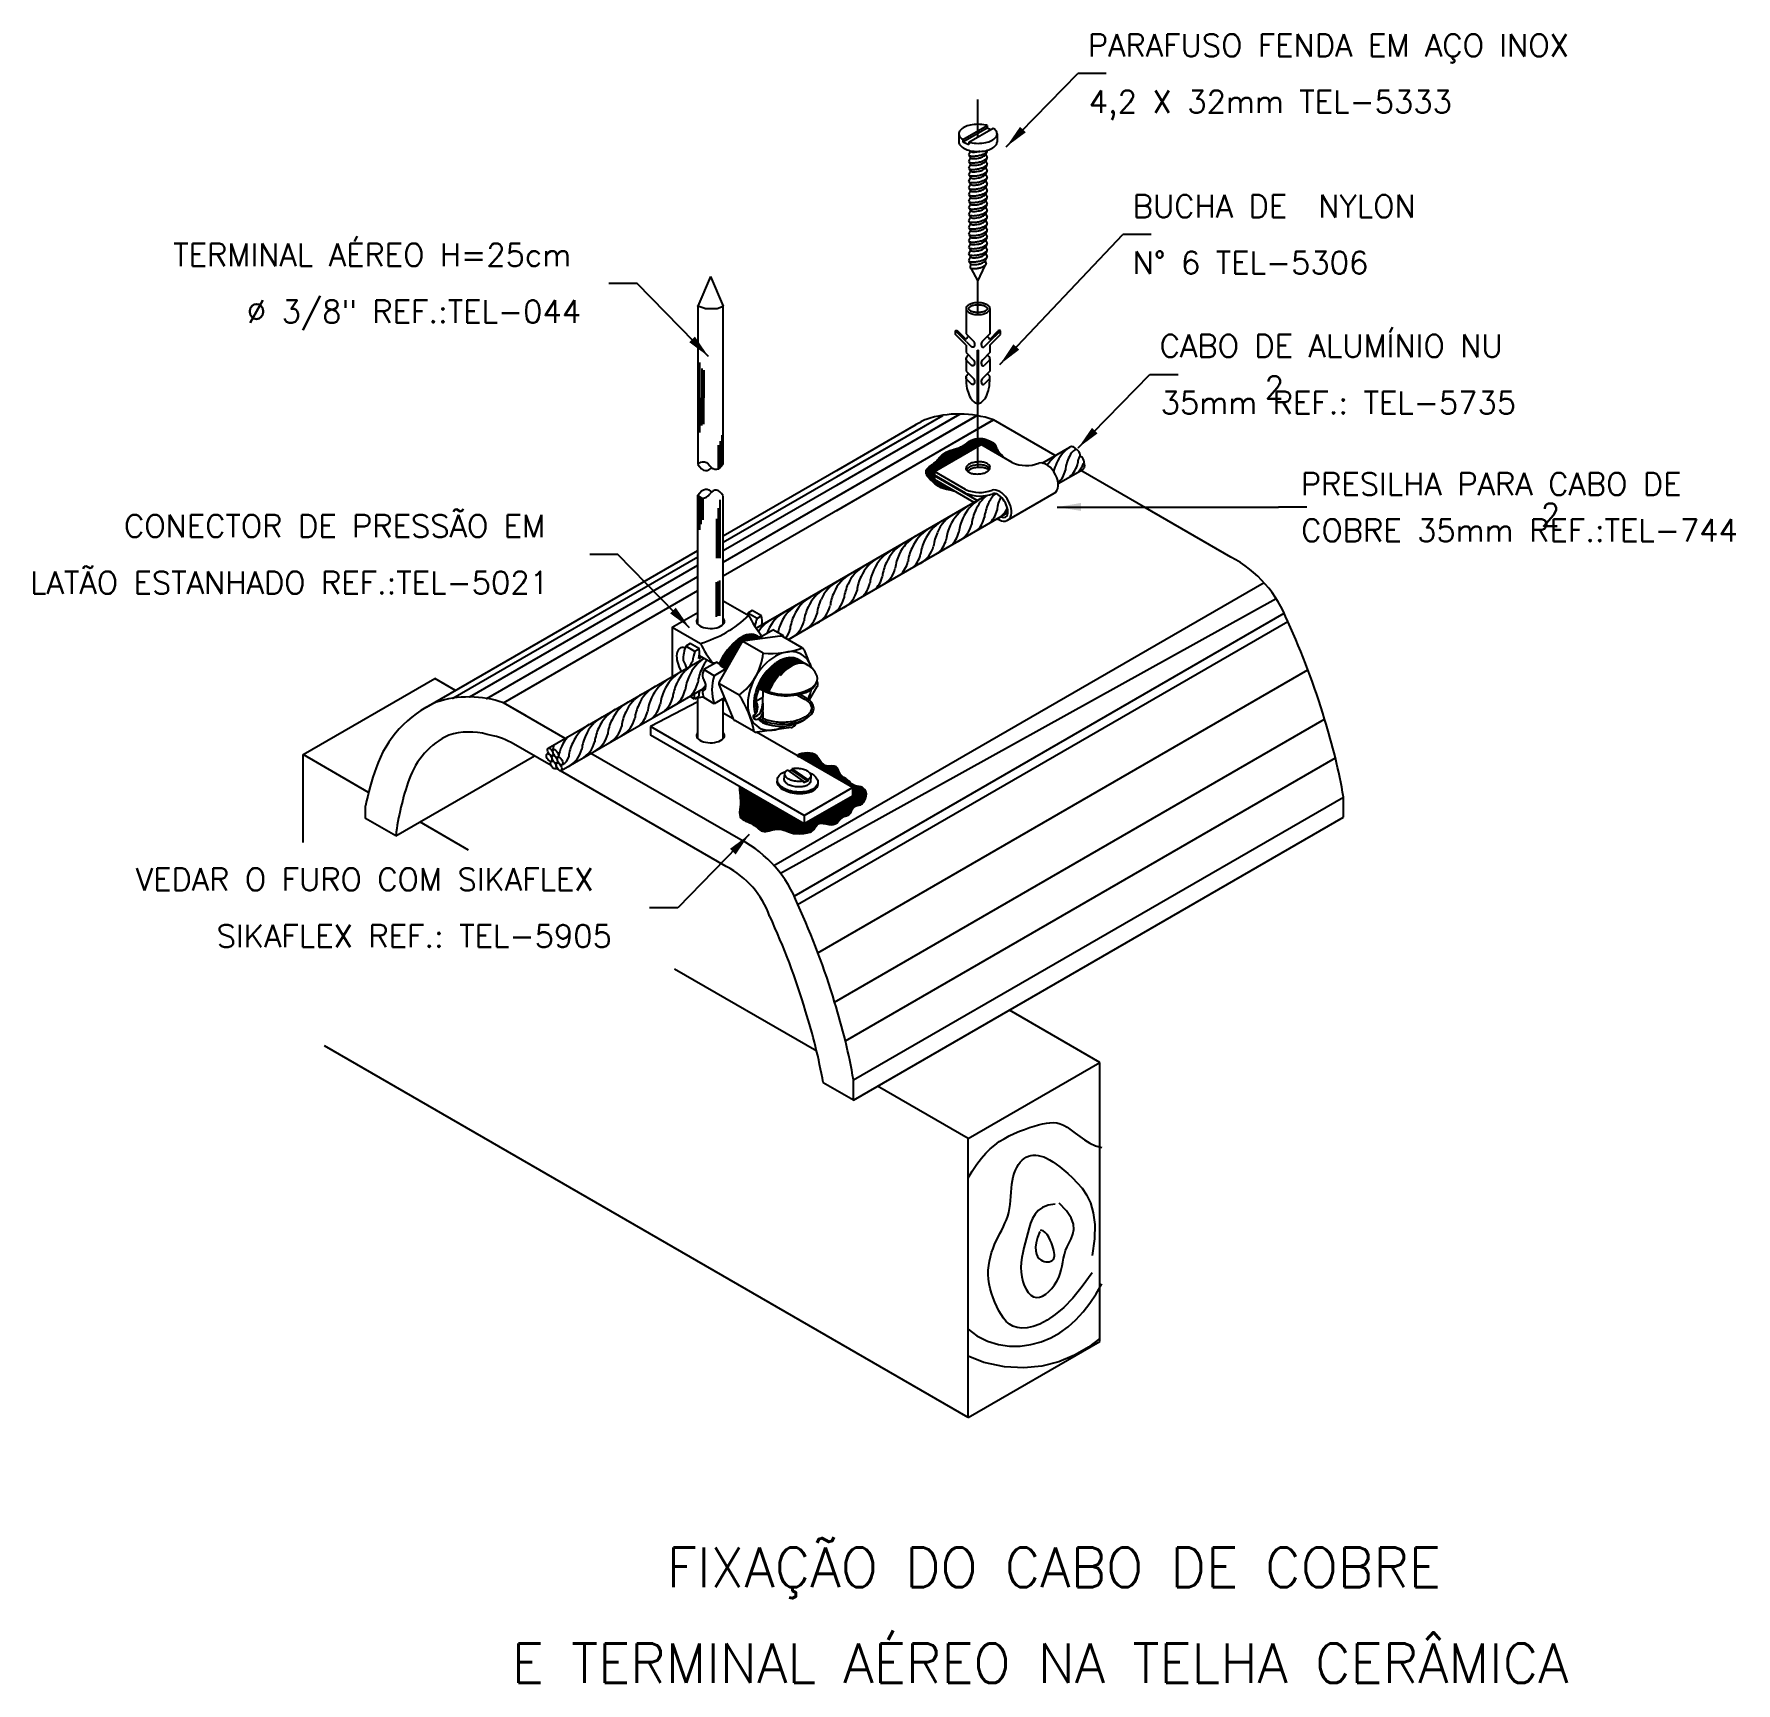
# Model space of a CAD drawing. Header units: millimetres. Extents: x -5612.5 to -5597.4, y -4716.9 to -4702.2.
import ezdxf
from ezdxf.enums import TextEntityAlignment as Align

# ---------------------------------------------------------------- set-up
doc = ezdxf.new("R2010")
doc.units = ezdxf.units.MM
doc.header["$LTSCALE"] = 10
doc.linetypes.add('DASHDOT', pattern=[1, 0.5, -0.25, 0, -0.25])
doc.layers.add('Termotécnica', color=7, linetype='Continuous')
doc.styles.add('r140', font='romans.shx')
doc.styles.add('r80', font='romans.shx')

msp = doc.modelspace()

# ---------------------------------------------------------------- texts
at = {"layer": 'Termotécnica', "color": 2, "style": 'r80'}
for s, p in [('PARAFUSO FENDA EM AÇO INOX', (-5603.141, -4702.424)), ('4,2 X 32mm TEL-5333', (-5603.133, -4702.924)), ('BUCHA DE  NYLON', (-5602.743, -4703.852)), ('TERMINAL AÉREO H=25cm', (-5611.255, -4704.283)), ('N%%D 6 TEL-5306', (-5602.743, -4704.352)), ('%%C 3/8" REF.:TEL-044', (-5610.602, -4704.786)), ('CABO DE ALUMÍNIO NU ', (-5602.503, -4705.091)), ('2', (-5601.572, -4705.459)), ('35mm REF.: TEL-5735', (-5602.495, -4705.594)), ('PRESILHA PARA CABO DE', (-5601.251, -4706.316)), ('2', (-5599.122, -4706.589)), ('CONECTOR DE PRESSÃO EM', (-5611.691, -4706.688)), ('COBRE 35mm REF.:TEL-744', (-5601.248, -4706.727)), ('LATÃO ESTANHADO REF.:TEL-5021', (-5612.524, -4707.191)), ('VEDAR O FURO COM SIKAFLEX', (-5611.587, -4709.823)), ('SIKAFLEX REF.: TEL-5905', (-5610.869, -4710.326))]:
    msp.add_text(s, height=0.2, dxfattribs=at).set_placement(p)
at = {"layer": 'Termotécnica', "color": 5, "style": 'r140'}
for s, p in [(' FIXAÇÃO DO CABO DE COBRE', (-5603.563, -4716.106)), ('E TERMINAL AÉREO NA TELHA CERÂMICA', (-5603.563, -4716.957))]:
    msp.add_text(s, height=0.35, dxfattribs=at).set_placement(p, align=Align.BOTTOM_CENTER)

# ---------------------------------------------------------------- hatches: boundary and pattern name
at = {"layer": 'Termotécnica', "linetype": 'DASHDOT'}
h = msp.add_hatch(dxfattribs=at)
h.set_pattern_fill('ANSI31', color=1, scale=0.05, style=0)
h.set_pattern_definition([(45, (-6202.6666116, -5042.710384), (-0.00441941738, 0.00441941738), [])])
h.paths.add_polyline_path([(-5604.317, -4706.282), (-5604.502, -4706.175), (-5604.502, -4706.143), (-5604.497, -4706.14), (-5604.502, -4706.137), (-5604.502, -4706.105), (-5604.116, -4705.882), (-5604.116, -4705.812), (-5604.123, -4705.812), (-5604.131, -4705.814), (-5604.14, -4705.815), (-5604.148, -4705.817), (-5604.157, -4705.82), (-5604.165, -4705.823), (-5604.173, -4705.827), (-5604.182, -4705.832), (-5604.19, -4705.837), (-5604.198, -4705.842), (-5604.206, -4705.848), (-5604.213, -4705.854), (-5604.221, -4705.859), (-5604.229, -4705.865), (-5604.237, -4705.87), (-5604.244, -4705.875), (-5604.252, -4705.879), (-5604.26, -4705.883), (-5604.268, -4705.887), (-5604.276, -4705.891), (-5604.285, -4705.894), (-5604.295, -4705.897), (-5604.305, -4705.901), (-5604.316, -4705.904), (-5604.328, -4705.908), (-5604.34, -4705.912), (-5604.352, -4705.916), (-5604.364, -4705.92), (-5604.376, -4705.924), (-5604.387, -4705.929), (-5604.398, -4705.934), (-5604.407, -4705.94), (-5604.416, -4705.945), (-5604.425, -4705.951), (-5604.432, -4705.957), (-5604.439, -4705.963), (-5604.445, -4705.97), (-5604.451, -4705.975), (-5604.456, -4705.981), (-5604.46, -4705.986), (-5604.464, -4705.991), (-5604.468, -4705.996), (-5604.473, -4706.001), (-5604.478, -4706.007), (-5604.483, -4706.012), (-5604.49, -4706.018), (-5604.497, -4706.024), (-5604.506, -4706.031), (-5604.517, -4706.039), (-5604.527, -4706.047), (-5604.538, -4706.055), (-5604.548, -4706.064), (-5604.557, -4706.073), (-5604.565, -4706.082), (-5604.571, -4706.091), (-5604.575, -4706.1), (-5604.576, -4706.109), (-5604.576, -4706.118), (-5604.574, -4706.127), (-5604.57, -4706.136), (-5604.565, -4706.144), (-5604.559, -4706.153), (-5604.552, -4706.161), (-5604.545, -4706.17), (-5604.537, -4706.178), (-5604.529, -4706.186), (-5604.52, -4706.194), (-5604.511, -4706.202), (-5604.503, -4706.209), (-5604.494, -4706.216), (-5604.486, -4706.223), (-5604.478, -4706.229), (-5604.47, -4706.236), (-5604.458, -4706.242), (-5604.443, -4706.249), (-5604.423, -4706.256), (-5604.396, -4706.264), (-5604.361, -4706.272)])
h.paths.add_polyline_path([(-5604.116, -4705.812), (-5604.116, -4705.882), (-5604.088, -4705.865), (-5603.882, -4705.984), (-5603.902, -4705.964), (-5603.918, -4705.947), (-5603.93, -4705.932), (-5603.939, -4705.918), (-5603.945, -4705.907), (-5603.95, -4705.897), (-5603.954, -4705.889), (-5603.956, -4705.882), (-5603.959, -4705.875), (-5603.963, -4705.869), (-5603.966, -4705.864), (-5603.97, -4705.86), (-5603.974, -4705.856), (-5603.978, -4705.852), (-5603.983, -4705.848), (-5603.988, -4705.845), (-5603.994, -4705.842), (-5604.001, -4705.838), (-5604.007, -4705.835), (-5604.014, -4705.832), (-5604.022, -4705.829), (-5604.029, -4705.826), (-5604.037, -4705.823), (-5604.044, -4705.82), (-5604.052, -4705.818), (-5604.06, -4705.816), (-5604.067, -4705.815), (-5604.075, -4705.813), (-5604.083, -4705.812), (-5604.09, -4705.812), (-5604.098, -4705.811), (-5604.106, -4705.811), (-5604.115, -4705.812)])
at = {"layer": 'Termotécnica'}
h = msp.add_hatch(dxfattribs=at)
h.set_pattern_fill('ANSI31', color=1, scale=0.05, style=0)
h.set_pattern_definition([(45, (-6201.6343024, -5042.792229), (-0.00441941738, 0.00441941738), [])])
edge = h.paths.add_edge_path()
edge.add_spline(control_points=[(-5606.232, -4708.906), (-5606.229, -4708.94), (-5606.224, -4708.998), (-5606.22, -4709.082), (-5606.245, -4709.182), (-5606.148, -4709.217), (-5606.085, -4709.249), (-5606.028, -4709.318), (-5605.938, -4709.277), (-5605.848, -4709.275), (-5605.773, -4709.319), (-5605.674, -4709.321), (-5605.573, -4709.305), (-5605.534, -4709.205), (-5605.445, -4709.245), (-5605.362, -4709.234), (-5605.325, -4709.163), (-5605.249, -4709.158), (-5605.234, -4709.097), (-5605.199, -4709.064), (-5605.15, -4709.066), (-5605.113, -4709.019), (-5605.093, -4708.948), (-5605.153, -4708.893), (-5605.225, -4708.9), (-5605.267, -4708.831), (-5605.347, -4708.807), (-5605.358, -4708.699), (-5605.471, -4708.736), (-5605.525, -4708.656), (-5605.575, -4708.582), (-5605.743, -4708.611), (-5605.71, -4708.633)], knot_values=[0, 0, 0, 0, 1.006526, 1.725878, 2.617874, 3.615468, 4.247188, 4.840381, 6.05436, 6.68739, 7.515864, 8.555321, 9.656658, 10.27245, 11.223737, 11.957335, 12.608418, 13.419214, 13.766893, 14.378638, 14.700342, 15.147962, 16.023091, 16.613486, 17.262658, 17.996256, 18.778996, 19.564375, 20.431903, 21.368719, 22.083452, 23.382441, 23.382441, 23.382441, 23.382441], degree=3, periodic=0)
edge.add_line((-5605.71, -4708.633), (-5605.704, -4708.636))
edge.add_line((-5605.704, -4708.636), (-5605.23, -4708.909))
edge.add_line((-5605.23, -4708.909), (-5605.23, -4708.986))
edge.add_line((-5605.23, -4708.986), (-5605.656, -4709.232))
edge.add_line((-5605.656, -4709.232), (-5606.234, -4708.898))
edge.add_line((-5606.234, -4708.898), (-5606.232, -4708.906))

# ---------------------------------------------------------------- linework, layer by layer
at = {"layer": 'Termotécnica', "color": 2}
for p, q in [((-5603.864, -4703.224), (-5603.228, -4702.574)), ((-5602.978, -4702.574), (-5603.228, -4702.574)), ((-5604.285, -4703.109), (-5604.285, -4703.182)), ((-5604.25, -4703.16), (-5604.033, -4703.035)), ((-5604.25, -4703.181), (-5604.033, -4703.056)), ((-5604.197, -4703.184), (-5603.98, -4703.059)), ((-5604.033, -4703.035), (-5604.033, -4703.056)), ((-5604.033, -4703.056), (-5604.001, -4703.07)), ((-5603.946, -4703.109), (-5603.946, -4703.182)), ((-5604.25, -4703.16), (-5604.25, -4703.181)), ((-5604.25, -4703.181), (-5604.197, -4703.205)), ((-5604.183, -4703.261), (-5604.198, -4703.296)), ((-5604.197, -4703.184), (-5604.197, -4703.205)), ((-5604.183, -4703.32), (-5604.198, -4703.355)), ((-5604.183, -4703.378), (-5604.198, -4703.413)), ((-5604.194, -4703.301), (-5604.183, -4703.32)), ((-5604.194, -4703.36), (-5604.183, -4703.378)), ((-5604.036, -4703.269), (-5604.048, -4703.291)), ((-5604.048, -4703.291), (-5604.033, -4703.32)), ((-5604.036, -4703.328), (-5604.048, -4703.35)), ((-5604.048, -4703.35), (-5604.033, -4703.378)), ((-5604.036, -4703.387), (-5604.048, -4703.408)), ((-5604.048, -4703.408), (-5604.033, -4703.437)), ((-5604.183, -4703.437), (-5604.198, -4703.472)), ((-5604.183, -4703.496), (-5604.198, -4703.53)), ((-5604.183, -4703.554), (-5604.198, -4703.589)), ((-5604.194, -4703.419), (-5604.183, -4703.437)), ((-5604.194, -4703.477), (-5604.183, -4703.496)), ((-5604.194, -4703.536), (-5604.183, -4703.554)), ((-5604.036, -4703.445), (-5604.048, -4703.467)), ((-5604.048, -4703.467), (-5604.033, -4703.496)), ((-5604.036, -4703.504), (-5604.048, -4703.526)), ((-5604.048, -4703.526), (-5604.033, -4703.554)), ((-5604.036, -4703.563), (-5604.048, -4703.584)), ((-5604.183, -4703.613), (-5604.198, -4703.648)), ((-5604.183, -4703.672), (-5604.198, -4703.706)), ((-5604.194, -4703.595), (-5604.183, -4703.613)), ((-5604.194, -4703.653), (-5604.183, -4703.672)), ((-5604.194, -4703.712), (-5604.183, -4703.73)), ((-5604.048, -4703.584), (-5604.033, -4703.613)), ((-5604.036, -4703.621), (-5604.048, -4703.643)), ((-5604.048, -4703.643), (-5604.033, -4703.671)), ((-5604.036, -4703.68), (-5604.048, -4703.702)), ((-5604.048, -4703.702), (-5604.033, -4703.73)), ((-5604.183, -4703.73), (-5604.198, -4703.765)), ((-5604.183, -4703.789), (-5604.198, -4703.824)), ((-5604.183, -4703.847), (-5604.198, -4703.882)), ((-5604.194, -4703.77), (-5604.183, -4703.789)), ((-5604.194, -4703.829), (-5604.183, -4703.847)), ((-5604.036, -4703.739), (-5604.048, -4703.76)), ((-5604.048, -4703.76), (-5604.033, -4703.789)), ((-5604.036, -4703.797), (-5604.048, -4703.819)), ((-5604.048, -4703.819), (-5604.033, -4703.847)), ((-5604.036, -4703.856), (-5604.048, -4703.878)), ((-5604.183, -4703.906), (-5604.198, -4703.941)), ((-5604.183, -4703.965), (-5604.198, -4704)), ((-5604.194, -4703.888), (-5604.183, -4703.906)), ((-5604.194, -4703.946), (-5604.183, -4703.965)), ((-5604.194, -4704.005), (-5604.183, -4704.023)), ((-5604.048, -4703.878), (-5604.033, -4703.906)), ((-5604.036, -4703.914), (-5604.048, -4703.936)), ((-5604.048, -4703.936), (-5604.033, -4703.965)), ((-5604.036, -4703.973), (-5604.048, -4703.995)), ((-5604.048, -4703.995), (-5604.033, -4704.023)), ((-5603.92, -4705.155), (-5602.83, -4704.002)), ((-5602.58, -4704.002), (-5602.83, -4704.002)), ((-5604.183, -4704.023), (-5604.198, -4704.058)), ((-5604.183, -4704.082), (-5604.198, -4704.117)), ((-5604.183, -4704.141), (-5604.198, -4704.175)), ((-5604.194, -4704.064), (-5604.183, -4704.082)), ((-5604.194, -4704.122), (-5604.183, -4704.141)), ((-5604.036, -4704.032), (-5604.048, -4704.053)), ((-5604.048, -4704.053), (-5604.033, -4704.082)), ((-5604.036, -4704.09), (-5604.048, -4704.112)), ((-5604.048, -4704.112), (-5604.033, -4704.141)), ((-5604.036, -4704.149), (-5604.048, -4704.171)), ((-5604.183, -4704.199), (-5604.198, -4704.234)), ((-5604.195, -4704.239), (-5604.183, -4704.26)), ((-5604.194, -4704.181), (-5604.183, -4704.199)), ((-5604.181, -4704.263), (-5604.185, -4704.295)), ((-5604.18, -4704.301), (-5604.116, -4704.417)), ((-5604.116, -4704.417), (-5604.053, -4704.278)), ((-5604.052, -4704.24), (-5604.044, -4704.265)), ((-5604.048, -4704.171), (-5604.033, -4704.199)), ((-5604.048, -4704.231), (-5604.038, -4704.21)), ((-5607.14, -4704.436), (-5607.39, -4704.436)), ((-5606.505, -4705.086), (-5607.14, -4704.436)), ((-5606.487, -4704.374), (-5606.601, -4704.637)), ((-5606.487, -4704.374), (-5606.375, -4704.638)), ((-5606.601, -4704.637), (-5606.6, -4706.041)), ((-5606.6, -4704.637), (-5606.6, -4704.636)), ((-5606.54, -4704.659), (-5606.6, -4704.637)), ((-5606.54, -4704.659), (-5606.428, -4704.659)), ((-5606.428, -4704.659), (-5606.375, -4704.638)), ((-5606.375, -4706.038), (-5606.375, -4704.638)), ((-5604.221, -4704.66), (-5604.221, -4704.884)), ((-5604.01, -4704.66), (-5604.01, -4704.884)), ((-5604.315, -4704.889), (-5604.315, -4704.856)), ((-5604.216, -4704.956), (-5604.315, -4704.856)), ((-5604.221, -4704.984), (-5604.315, -4704.889)), ((-5604.221, -4704.934), (-5604.297, -4704.858)), ((-5604.221, -4704.884), (-5604.155, -4704.95)), ((-5604.01, -4704.884), (-5604.076, -4704.95)), ((-5604.015, -4704.956), (-5603.916, -4704.856)), ((-5604.01, -4704.934), (-5603.935, -4704.858)), ((-5604.01, -4704.984), (-5603.916, -4704.889)), ((-5603.916, -4704.889), (-5603.916, -4704.856)), ((-5604.221, -4704.984), (-5604.221, -4705.05)), ((-5604.221, -4705.05), (-5604.153, -4705.119)), ((-5604.216, -4704.956), (-5604.172, -4704.999)), ((-5604.121, -4705.501), (-5604.121, -4705.03)), ((-5604.121, -4705.03), (-5604.11, -4705.03)), ((-5604.11, -4705.501), (-5604.11, -4705.03)), ((-5604.01, -4705.05), (-5604.078, -4705.119)), ((-5604.015, -4704.956), (-5604.059, -4704.999)), ((-5604.01, -4704.984), (-5604.01, -4705.05)), ((-5604.221, -4705.105), (-5604.221, -4705.215)), ((-5604.221, -4705.215), (-5604.153, -4705.284)), ((-5604.216, -4705.121), (-5604.172, -4705.164)), ((-5604.01, -4705.215), (-5604.078, -4705.284)), ((-5604.015, -4705.121), (-5604.059, -4705.164)), ((-5604.01, -4705.105), (-5604.01, -4705.215)), ((-5604.216, -4705.286), (-5604.172, -4705.33)), ((-5604.015, -4705.286), (-5604.059, -4705.33)), ((-5603.226, -4705.895), (-5602.59, -4705.245)), ((-5602.59, -4705.245), (-5602.34, -4705.245)), ((-5604.502, -4706.105), (-5604.088, -4705.865)), ((-5603.811, -4706.025), (-5604.088, -4705.865)), ((-5603.545, -4706.03), (-5603.301, -4705.889)), ((-5604.502, -4706.105), (-5604.502, -4706.137)), ((-5604.226, -4706.265), (-5604.502, -4706.105)), ((-5603.404, -4706.211), (-5603.186, -4706.086)), ((-5604.226, -4706.296), (-5604.502, -4706.137)), ((-5604.502, -4706.143), (-5604.497, -4706.14)), ((-5604.502, -4706.143), (-5604.502, -4706.175)), ((-5604.122, -4706.363), (-5604.502, -4706.143)), ((-5604.15, -4706.379), (-5604.502, -4706.175)), ((-5606.6, -4707.46), (-5606.6, -4706.315)), ((-5606.375, -4707.46), (-5606.375, -4706.325)), ((-5606.084, -4707.495), (-5604.046, -4706.319)), ((-5603.853, -4706.537), (-5603.438, -4706.298)), ((-5603.413, -4706.421), (-5601.449, -4706.421)), ((-5601.199, -4706.421), (-5601.449, -4706.421)), ((-5605.366, -4707.345), (-5603.849, -4706.47)), ((-5607.31, -4706.841), (-5607.56, -4706.841)), ((-5606.674, -4707.491), (-5607.31, -4706.841)), ((-5606.375, -4707.251), (-5606.149, -4707.382)), ((-5606.827, -4707.486), (-5606.6, -4707.355)), ((-5606.827, -4707.486), (-5606.578, -4707.63)), ((-5606.827, -4707.486), (-5606.827, -4707.923)), ((-5605.801, -4707.597), (-5605.366, -4707.345)), ((-5607.104, -4708.084), (-5606.545, -4707.76)), ((-5606.587, -4707.736), (-5606.467, -4707.806)), ((-5610.103, -4708.617), (-5608.934, -4707.942)), ((-5608.75, -4708.048), (-5608.934, -4707.942)), ((-5606.412, -4707.811), (-5606.436, -4707.797)), ((-5606.395, -4707.833), (-5606.412, -4707.811)), ((-5606.404, -4707.818), (-5606.406, -4707.818)), ((-5606.398, -4707.829), (-5606.404, -4707.818)), ((-5606.387, -4707.829), (-5606.398, -4707.829)), ((-5606.348, -4707.86), (-5606.395, -4707.833)), ((-5606.381, -4707.841), (-5606.387, -4707.829)), ((-5606.369, -4707.839), (-5606.381, -4707.841)), ((-5606.363, -4707.851), (-5606.369, -4707.839)), ((-5606.351, -4707.849), (-5606.363, -4707.851)), ((-5606.347, -4707.857), (-5606.351, -4707.849)), ((-5607.928, -4708.559), (-5607.104, -4708.084)), ((-5606.888, -4708.224), (-5606.53, -4708.018)), ((-5606.074, -4708.019), (-5606.039, -4708.038)), ((-5606.066, -4708.014), (-5606.072, -4708.015)), ((-5606.06, -4708.026), (-5606.066, -4708.014)), ((-5606.048, -4708.024), (-5606.06, -4708.026)), ((-5606.043, -4708.037), (-5606.048, -4708.024)), ((-5606.031, -4708.034), (-5606.043, -4708.037)), ((-5606.025, -4708.047), (-5606.031, -4708.034)), ((-5606.013, -4708.044), (-5606.025, -4708.047)), ((-5606.007, -4708.056), (-5606.013, -4708.044)), ((-5605.995, -4708.055), (-5606.007, -4708.056)), ((-5605.988, -4708.064), (-5605.995, -4708.055)), ((-5605.721, -4708.086), (-5605.653, -4708.125)), ((-5605.695, -4708.08), (-5605.644, -4708.109)), ((-5607.813, -4708.759), (-5606.888, -4708.224)), ((-5606.6, -4708.148), (-5607.021, -4708.368)), ((-5606.613, -4708.115), (-5606.607, -4708.118)), ((-5606.6, -4708.474), (-5606.6, -4708.115)), ((-5606.375, -4708.474), (-5606.375, -4708.118)), ((-5605.656, -4709.156), (-5607.021, -4708.368)), ((-5607.021, -4708.368), (-5607.021, -4708.444)), ((-5606.288, -4708.298), (-5606.375, -4708.248)), ((-5606.057, -4708.297), (-5606.039, -4708.307)), ((-5606.013, -4708.337), (-5606.049, -4708.316)), ((-5605.656, -4709.232), (-5607.021, -4708.444)), ((-5605.23, -4708.909), (-5606.081, -4708.418)), ((-5610.103, -4709.396), (-5610.103, -4708.617)), ((-5609.522, -4708.952), (-5610.103, -4708.617)), ((-5605.834, -4708.836), (-5605.83, -4708.786)), ((-5605.662, -4708.851), (-5605.804, -4708.753)), ((-5605.767, -4708.754), (-5605.79, -4708.763)), ((-5605.626, -4708.852), (-5605.767, -4708.754)), ((-5605.624, -4708.838), (-5605.766, -4708.74)), ((-5605.624, -4708.838), (-5605.626, -4708.852)), ((-5605.598, -4708.805), (-5605.602, -4708.855)), ((-5605.664, -4708.85), (-5605.665, -4708.861)), ((-5605.662, -4708.851), (-5605.663, -4708.866)), ((-5605.626, -4708.852), (-5605.663, -4708.866)), ((-5605.656, -4709.156), (-5605.23, -4708.909)), ((-5605.23, -4708.986), (-5605.656, -4709.232)), ((-5605.595, -4708.947), (-5605.574, -4708.935)), ((-5605.23, -4708.909), (-5605.23, -4708.986)), ((-5608.634, -4709.465), (-5609.068, -4709.214)), ((-5605.656, -4709.156), (-5605.656, -4709.232)), ((-5606.144, -4709.325), (-5606.779, -4709.976)), ((-5606.779, -4709.976), (-5607.029, -4709.976)), ((-5605.546, -4711.247), (-5606.808, -4710.519)), ((-5603.034, -4711.348), (-5603.837, -4710.884)), ((-5604.203, -4714.498), (-5609.914, -4711.201)), ((-5604.203, -4712.023), (-5603.034, -4711.348)), ((-5603.034, -4713.823), (-5603.034, -4711.348)), ((-5604.203, -4712.023), (-5605.007, -4711.559)), ((-5604.203, -4714.498), (-5604.203, -4712.023)), ((-5604.203, -4714.498), (-5603.034, -4713.823))]:
    msp.add_line(p, q, dxfattribs=at)
at = {"layer": 'Termotécnica', "color": 1, "linetype": 'DASHDOT'}
for p, q in [((-5604.116, -4703.137), (-5604.116, -4702.805)), ((-5604.116, -4704.714), (-5604.116, -4704.417)), ((-5604.116, -4706.076), (-5604.116, -4705.501))]:
    msp.add_line(p, q, dxfattribs=at)
at = {"layer": 'Termotécnica', "color": 1}
for p, q in [((-5606.583, -4705.45), (-5606.583, -4705.139)), ((-5606.565, -4705.19), (-5606.565, -4705.451)), ((-5606.548, -4705.205), (-5606.548, -4705.451)), ((-5606.583, -4705.76), (-5606.583, -4705.45)), ((-5606.565, -4705.696), (-5606.565, -4705.451)), ((-5606.548, -4705.685), (-5606.548, -4705.451)), ((-5606.375, -4706.807), (-5604.276, -4705.595)), ((-5606.375, -4706.731), (-5604.427, -4705.607)), ((-5606.375, -4706.908), (-5604.125, -4705.609)), ((-5606.375, -4707.031), (-5603.979, -4705.647)), ((-5605.368, -4706.226), (-5604.293, -4705.605)), ((-5605.368, -4706.15), (-5604.445, -4705.617)), ((-5605.368, -4706.327), (-5604.142, -4705.619)), ((-5605.368, -4706.45), (-5603.996, -4705.657)), ((-5606.388, -4705.783), (-5606.388, -4706.049)), ((-5606.417, -4706.075), (-5606.417, -4705.872)), ((-5606.402, -4705.835), (-5606.402, -4706.064)), ((-5606.584, -4706.624), (-5606.584, -4706.33)), ((-5606.57, -4706.572), (-5606.57, -4706.337)), ((-5606.556, -4706.341), (-5606.556, -4706.535)), ((-5606.42, -4706.429), (-5606.42, -4706.874)), ((-5606.406, -4706.357), (-5606.406, -4706.874)), ((-5606.434, -4706.526), (-5606.434, -4706.874)), ((-5608.775, -4708.117), (-5606.6, -4706.861)), ((-5608.623, -4708.105), (-5606.6, -4706.937)), ((-5608.473, -4708.119), (-5606.6, -4707.038)), ((-5608.326, -4708.157), (-5606.6, -4707.161)), ((-5606.434, -4707.393), (-5606.434, -4707.087)), ((-5606.42, -4707.386), (-5606.42, -4707.08)), ((-5606.406, -4707.386), (-5606.406, -4707.073)), ((-5605.925, -4709.601), (-5601.577, -4707.091)), ((-5606.118, -4707.339), (-5606.157, -4707.361)), ((-5606.036, -4707.386), (-5606.118, -4707.339)), ((-5605.868, -4709.668), (-5601.469, -4707.233)), ((-5606.075, -4707.408), (-5606.157, -4707.361)), ((-5606.036, -4707.386), (-5606.075, -4707.408)), ((-5605.746, -4709.871), (-5601.399, -4707.361)), ((-5605.715, -4709.946), (-5601.367, -4707.436)), ((-5606.669, -4707.632), (-5606.707, -4707.654)), ((-5606.587, -4707.679), (-5606.669, -4707.632)), ((-5606.215, -4707.629), (-5606.409, -4707.964)), ((-5606.021, -4707.717), (-5606.2, -4707.614)), ((-5605.871, -4707.566), (-5606.184, -4707.608)), ((-5606.053, -4707.578), (-5605.934, -4707.509)), ((-5605.842, -4707.562), (-5605.934, -4707.509)), ((-5605.842, -4707.562), (-5605.852, -4707.568)), ((-5605.674, -4707.67), (-5605.844, -4707.572)), ((-5606.626, -4707.701), (-5606.707, -4707.654)), ((-5606.587, -4707.679), (-5606.626, -4707.701)), ((-5606.591, -4707.765), (-5606.564, -4707.75)), ((-5605.591, -4707.848), (-5605.655, -4707.69)), ((-5606.434, -4707.798), (-5606.548, -4707.863)), ((-5606.456, -4707.917), (-5606.548, -4707.863)), ((-5606.353, -4707.857), (-5606.456, -4707.917)), ((-5605.535, -4710.374), (-5601.188, -4707.864)), ((-5606.235, -4708.088), (-5606.414, -4707.985)), ((-5606.411, -4708.001), (-5606.291, -4708.294)), ((-5606.025, -4708.047), (-5606.025, -4708.106)), ((-5605.611, -4708.132), (-5605.541, -4708.011)), ((-5605.539, -4707.974), (-5605.543, -4707.963)), ((-5606.63, -4708.124), (-5606.673, -4708.099)), ((-5606.591, -4708.102), (-5606.63, -4708.124)), ((-5606.456, -4708.165), (-5606.548, -4708.111)), ((-5606.365, -4708.112), (-5606.456, -4708.165)), ((-5606.086, -4708.142), (-5606.025, -4708.106)), ((-5606.025, -4708.237), (-5606.025, -4708.302)), ((-5606.102, -4708.412), (-5606.273, -4708.314)), ((-5606.1, -4708.278), (-5606.109, -4708.272)), ((-5605.772, -4708.377), (-5606.075, -4708.418)), ((-5606.034, -4708.307), (-5606.025, -4708.302)), ((-5605.733, -4708.343), (-5605.741, -4708.357)), ((-5605.387, -4710.813), (-5601.04, -4708.303)), ((-5605.292, -4711.155), (-5600.944, -4708.645)), ((-5605.219, -4711.503), (-5600.872, -4708.993))]:
    msp.add_line(p, q, dxfattribs=at)
at = {"layer": 'Termotécnica', "color": 3}
for p, q in [((-5603.43, -4705.964), (-5603.979, -4705.647)), ((-5606.375, -4706.676), (-5604.665, -4705.689)), ((-5605.368, -4706.095), (-5604.671, -4705.692)), ((-5602.629, -4706.426), (-5603.202, -4706.096)), ((-5601.871, -4706.864), (-5602.629, -4706.426)), ((-5609.009, -4708.197), (-5606.6, -4706.806)), ((-5607.778, -4708.473), (-5608.326, -4708.157)), ((-5608.123, -4708.274), (-5608.326, -4708.157)), ((-5607.901, -4708.713), (-5608.256, -4708.508)), ((-5609.28, -4709.337), (-5608.05, -4708.627)), ((-5606.218, -4709.374), (-5607.549, -4708.606)), ((-5607.839, -4708.749), (-5607.858, -4708.738)), ((-5606.348, -4709.61), (-5607.819, -4708.76)), ((-5600.872, -4709.172), (-5600.872, -4708.993)), ((-5609.549, -4709.182), (-5609.549, -4709.07)), ((-5609.28, -4709.337), (-5609.549, -4709.182)), ((-5605.219, -4711.682), (-5600.872, -4709.172)), ((-5605.219, -4711.682), (-5605.489, -4711.527)), ((-5605.219, -4711.682), (-5605.219, -4711.503))]:
    msp.add_line(p, q, dxfattribs=at)
at = {"layer": 'Termotécnica', "color": 2}
for points in [[(-5604.033, -4703.035, 0.016409), (-5604.047, -4703.032, 0.051099), (-5604.115, -4703.025, 0.051099), (-5604.184, -4703.032, 0.064948), (-5604.235, -4703.049, 0.104203), (-5604.274, -4703.081, 0.174705), (-5604.285, -4703.109, 0.174705), (-5604.274, -4703.138, 0.06738), (-5604.25, -4703.16, 0.064948)], [(-5604.197, -4703.184, 0.016409), (-5604.184, -4703.187, 0.051099), (-5604.115, -4703.194, 0.051099), (-5604.047, -4703.187, 0.064948), (-5603.995, -4703.169, 0.104203), (-5603.956, -4703.138, 0.174705), (-5603.946, -4703.109, 0.174705)], [(-5603.946, -4703.109, 0.174705), (-5603.956, -4703.081, 0.06738), (-5603.98, -4703.059, 0.064948)], [(-5604.285, -4703.182, 0.174705), (-5604.274, -4703.21, 0.104203), (-5604.235, -4703.241, 0.064948), (-5604.184, -4703.259, 0.051099), (-5604.115, -4703.266, 0.051099), (-5604.047, -4703.259, 0.064948), (-5603.995, -4703.241, 0.104203), (-5603.956, -4703.21, 0.174705), (-5603.946, -4703.182, 0.174705)], [(-5604.221, -4704.934, -0.122515), (-5604.215, -4704.922, -0.074458), (-5604.198, -4704.907, -0.064948)], [(-5604.01, -4704.934, 0.122515), (-5604.016, -4704.922, 0.074458), (-5604.033, -4704.907, 0.064948)], [(-5604.221, -4705.105, -0.174705), (-5604.215, -4705.087, -0.074458), (-5604.198, -4705.072, -0.064948)], [(-5604.01, -4705.105, 0.174705), (-5604.016, -4705.087, 0.074458), (-5604.033, -4705.072, 0.064948)], [(-5604.215, -4705.123, -0.174705), (-5604.221, -4705.105, -0.174705)], [(-5604.216, -4705.121, -0.021127), (-5604.217, -4705.12, -0.170198)], [(-5604.016, -4705.123, 0.174705), (-5604.01, -4705.105, 0.174705)], [(-5604.015, -4705.121, 0.021127), (-5604.014, -4705.12, 0.170198)], [(-5604.221, -4705.27, -0.174705), (-5604.215, -4705.252, -0.074458), (-5604.198, -4705.237, -0.064948)], [(-5604.221, -4705.267, 0.005298), (-5604.221, -4705.277, 0.048405), (-5604.213, -4705.368, 0.062165), (-5604.19, -4705.436, 0.102796), (-5604.151, -4705.488, 0.153617), (-5604.121, -4705.501, 0.181773)], [(-5604.217, -4705.285, -0.138405), (-5604.221, -4705.27, -0.174705)], [(-5604.216, -4705.286, -0.021127), (-5604.217, -4705.285, -0.170198)], [(-5604.11, -4705.501, 0.153617), (-5604.08, -4705.488, 0.102796), (-5604.041, -4705.436, 0.062165), (-5604.018, -4705.368, 0.048405), (-5604.01, -4705.277, 0.005298), (-5604.01, -4705.267, 0.062165)], [(-5604.01, -4705.27, 0.174705), (-5604.016, -4705.252, 0.074458), (-5604.033, -4705.237, 0.064948)], [(-5604.016, -4705.288, 0.174705), (-5604.01, -4705.27, 0.174705)], [(-5604.015, -4705.286, 0.021127), (-5604.014, -4705.285, 0.170198)], [(-5604.01, -4706.081, 0.056274), (-5604.014, -4706.076, 0.104203), (-5604.04, -4706.057, 0.064948), (-5604.073, -4706.048, 0.051099), (-5604.116, -4706.046, 0.051099), (-5604.159, -4706.053, 0.064948), (-5604.191, -4706.066, 0.104203), (-5604.215, -4706.087, 0.056274), (-5604.218, -4706.092, 0.174705)], [(-5604.018, -4706.093, 0.076612), (-5604.038, -4706.08, 0.064948), (-5604.071, -4706.071, 0.051099), (-5604.115, -4706.069, 0.051099), (-5604.158, -4706.076, 0.064948), (-5604.19, -4706.089, 0.076612), (-5604.208, -4706.103, 0.056274)], [(-5605.895, -4708.836, -0.163967), (-5605.88, -4708.803, -0.134419), (-5605.823, -4708.766)], [(-5605.608, -4708.779, -0.16143), (-5605.544, -4708.831, -0.163967), (-5605.536, -4708.866, -0.163967), (-5605.55, -4708.898, -0.105865), (-5605.594, -4708.93, -0.069333), (-5605.65, -4708.946, -0.055541), (-5605.723, -4708.948, -0.055541), (-5605.795, -4708.934, -0.069333), (-5605.848, -4708.909, -0.105865), (-5605.886, -4708.871, -0.163967), (-5605.895, -4708.836, -0.163967)], [(-5605.602, -4708.855, -0.174705), (-5605.611, -4708.874, -0.104203), (-5605.64, -4708.893, -0.064948), (-5605.676, -4708.902, -0.051099), (-5605.723, -4708.903, -0.051099), (-5605.77, -4708.895, -0.064948), (-5605.804, -4708.879, -0.104203), (-5605.829, -4708.856, -0.174705), (-5605.834, -4708.836, -0.174705)], [(-5605.662, -4708.851, -0.016409), (-5605.672, -4708.853, -0.051099), (-5605.719, -4708.854, -0.051099), (-5605.766, -4708.845, -0.064948), (-5605.8, -4708.83, -0.104203), (-5605.825, -4708.806, -0.492299), (-5605.804, -4708.753, -0.174705)], [(-5605.766, -4708.74, -0.016409), (-5605.757, -4708.739, -0.051099), (-5605.709, -4708.738, -0.051099), (-5605.663, -4708.746, -0.064948), (-5605.629, -4708.761, -0.104203), (-5605.604, -4708.785, -0.174705), (-5605.598, -4708.805, -0.174705), (-5605.607, -4708.824, -0.06738), (-5605.624, -4708.838, -0.064948)], [(-5605.537, -4708.882, -0.163967), (-5605.551, -4708.914, -0.105865), (-5605.595, -4708.946, -0.069333), (-5605.652, -4708.962, -0.055541), (-5605.725, -4708.964, -0.055541), (-5605.796, -4708.95, -0.069333), (-5605.849, -4708.925, -0.105865), (-5605.887, -4708.887, -0.163967), (-5605.896, -4708.852, -0.163967)]]:
    msp.add_lwpolyline(points, format="xyb", dxfattribs=at)
at = {"layer": 'Termotécnica', "color": 1}
for points in [[(-5604.198, -4703.296, 0.24548), (-5604.193, -4703.302, 0.082009), (-5604.17, -4703.308, 0.04047), (-5604.145, -4703.307, 0.029714), (-5604.111, -4703.302, 0.029714), (-5604.077, -4703.293, 0.04047), (-5604.054, -4703.283, 0.082009), (-5604.036, -4703.269, 0.24548), (-5604.033, -4703.261, 0.24548)], [(-5604.183, -4703.261, 0.24548), (-5604.179, -4703.266, 0.082009), (-5604.16, -4703.271, 0.04047), (-5604.139, -4703.27, 0.029714), (-5604.111, -4703.266, 0.013189), (-5604.099, -4703.263, 0.04047)], [(-5604.198, -4703.355, 0.24548), (-5604.193, -4703.361, 0.082009), (-5604.17, -4703.366, 0.04047), (-5604.145, -4703.366, 0.029714), (-5604.111, -4703.361, 0.029714), (-5604.077, -4703.352, 0.04047), (-5604.054, -4703.341, 0.082009), (-5604.036, -4703.327, 0.24548), (-5604.033, -4703.32, 0.24548)], [(-5604.198, -4703.413, 0.24548), (-5604.193, -4703.419, 0.082009), (-5604.17, -4703.425, 0.04047), (-5604.145, -4703.425, 0.029714), (-5604.111, -4703.419, 0.029714), (-5604.077, -4703.41, 0.04047), (-5604.054, -4703.4, 0.082009), (-5604.036, -4703.386, 0.24548), (-5604.033, -4703.378, 0.24548)], [(-5604.183, -4703.32, 0.24548), (-5604.179, -4703.325, 0.082009), (-5604.16, -4703.329, 0.04047), (-5604.139, -4703.329, 0.029714), (-5604.111, -4703.325, 0.029714), (-5604.084, -4703.317, 0.04047), (-5604.065, -4703.309, 0.082009), (-5604.05, -4703.298, 0.24548), (-5604.048, -4703.291, 0.24548)], [(-5604.183, -4703.378, 0.24548), (-5604.179, -4703.384, 0.082009), (-5604.16, -4703.388, 0.04047), (-5604.139, -4703.388, 0.029714), (-5604.111, -4703.384, 0.029714), (-5604.084, -4703.376, 0.04047), (-5604.065, -4703.368, 0.082009), (-5604.05, -4703.356, 0.24548), (-5604.048, -4703.35, 0.24548)], [(-5604.183, -4703.437, 0.24548), (-5604.179, -4703.442, 0.082009), (-5604.16, -4703.447, 0.04047), (-5604.139, -4703.446, 0.029714), (-5604.111, -4703.442, 0.029714), (-5604.084, -4703.435, 0.04047), (-5604.065, -4703.426, 0.082009), (-5604.05, -4703.415, 0.24548), (-5604.048, -4703.408, 0.24548)], [(-5604.198, -4703.472, 0.24548), (-5604.193, -4703.478, 0.082009), (-5604.17, -4703.483, 0.04047), (-5604.145, -4703.483, 0.029714), (-5604.111, -4703.478, 0.029714), (-5604.077, -4703.469, 0.04047), (-5604.054, -4703.459, 0.082009), (-5604.036, -4703.445, 0.24548), (-5604.033, -4703.437, 0.24548)], [(-5604.198, -4703.53, 0.24548), (-5604.193, -4703.537, 0.082009), (-5604.17, -4703.542, 0.04047), (-5604.145, -4703.542, 0.029714), (-5604.111, -4703.537, 0.029714), (-5604.077, -4703.527, 0.04047), (-5604.054, -4703.517, 0.082009), (-5604.036, -4703.503, 0.24548), (-5604.033, -4703.496, 0.24548)], [(-5604.198, -4703.589, 0.24548), (-5604.193, -4703.595, 0.082009), (-5604.17, -4703.601, 0.04047), (-5604.145, -4703.6, 0.029714), (-5604.111, -4703.595, 0.029714), (-5604.077, -4703.586, 0.04047), (-5604.054, -4703.576, 0.082009), (-5604.036, -4703.562, 0.24548), (-5604.033, -4703.554, 0.24548)], [(-5604.183, -4703.496, 0.24548), (-5604.179, -4703.501, 0.082009), (-5604.16, -4703.505, 0.04047), (-5604.139, -4703.505, 0.029714), (-5604.111, -4703.501, 0.029714), (-5604.084, -4703.493, 0.04047), (-5604.065, -4703.485, 0.082009), (-5604.05, -4703.473, 0.24548), (-5604.048, -4703.467, 0.24548)], [(-5604.183, -4703.554, 0.24548), (-5604.179, -4703.559, 0.082009), (-5604.16, -4703.564, 0.04047), (-5604.139, -4703.564, 0.029714), (-5604.111, -4703.559, 0.029714), (-5604.084, -4703.552, 0.04047), (-5604.065, -4703.544, 0.082009), (-5604.05, -4703.532, 0.24548), (-5604.048, -4703.526, 0.24548)], [(-5604.198, -4703.648, 0.24548), (-5604.193, -4703.654, 0.082009), (-5604.17, -4703.659, 0.04047), (-5604.145, -4703.659, 0.029714), (-5604.111, -4703.654, 0.029714), (-5604.077, -4703.645, 0.04047), (-5604.054, -4703.635, 0.082009), (-5604.036, -4703.621, 0.24548), (-5604.033, -4703.613, 0.24548)], [(-5604.198, -4703.706, 0.24548), (-5604.193, -4703.713, 0.082009), (-5604.17, -4703.718, 0.04047), (-5604.145, -4703.718, 0.029714), (-5604.111, -4703.713, 0.029714), (-5604.077, -4703.703, 0.04047), (-5604.054, -4703.693, 0.082009), (-5604.036, -4703.679, 0.24548), (-5604.033, -4703.671, 0.24548)], [(-5604.183, -4703.613, 0.24548), (-5604.179, -4703.618, 0.082009), (-5604.16, -4703.622, 0.04047), (-5604.139, -4703.622, 0.029714), (-5604.111, -4703.618, 0.029714), (-5604.084, -4703.611, 0.04047), (-5604.065, -4703.602, 0.082009), (-5604.05, -4703.591, 0.24548), (-5604.048, -4703.584, 0.24548)], [(-5604.183, -4703.672, 0.24548), (-5604.179, -4703.677, 0.082009), (-5604.16, -4703.681, 0.04047), (-5604.139, -4703.681, 0.029714), (-5604.111, -4703.677, 0.029714), (-5604.084, -4703.669, 0.04047), (-5604.065, -4703.661, 0.082009), (-5604.05, -4703.649, 0.24548), (-5604.048, -4703.643, 0.24548)], [(-5604.183, -4703.73, 0.24548), (-5604.179, -4703.735, 0.082009), (-5604.16, -4703.74, 0.04047), (-5604.139, -4703.74, 0.029714), (-5604.111, -4703.735, 0.029714), (-5604.084, -4703.728, 0.04047), (-5604.065, -4703.72, 0.082009), (-5604.05, -4703.708, 0.24548), (-5604.048, -4703.702, 0.24548)], [(-5604.198, -4703.765, 0.24548), (-5604.193, -4703.771, 0.082009), (-5604.17, -4703.777, 0.04047), (-5604.145, -4703.776, 0.029714), (-5604.111, -4703.771, 0.029714), (-5604.077, -4703.762, 0.04047), (-5604.054, -4703.752, 0.082009), (-5604.036, -4703.738, 0.24548), (-5604.033, -4703.73, 0.24548)], [(-5604.198, -4703.824, 0.24548), (-5604.193, -4703.83, 0.082009), (-5604.17, -4703.835, 0.04047), (-5604.145, -4703.835, 0.029714), (-5604.111, -4703.83, 0.029714), (-5604.077, -4703.821, 0.04047), (-5604.054, -4703.811, 0.082009), (-5604.036, -4703.797, 0.24548), (-5604.033, -4703.789, 0.24548)], [(-5604.198, -4703.882, 0.24548), (-5604.193, -4703.889, 0.082009), (-5604.17, -4703.894, 0.04047), (-5604.145, -4703.894, 0.029714), (-5604.111, -4703.889, 0.029714), (-5604.077, -4703.879, 0.04047), (-5604.054, -4703.869, 0.082009), (-5604.036, -4703.855, 0.24548), (-5604.033, -4703.847, 0.24548)], [(-5604.183, -4703.789, 0.24548), (-5604.179, -4703.794, 0.082009), (-5604.16, -4703.798, 0.04047), (-5604.139, -4703.798, 0.029714), (-5604.111, -4703.794, 0.029714), (-5604.084, -4703.786, 0.04047), (-5604.065, -4703.778, 0.082009), (-5604.05, -4703.767, 0.24548), (-5604.048, -4703.76, 0.24548)], [(-5604.183, -4703.847, 0.24548), (-5604.179, -4703.853, 0.082009), (-5604.16, -4703.857, 0.04047), (-5604.139, -4703.857, 0.029714), (-5604.111, -4703.853, 0.029714), (-5604.084, -4703.845, 0.04047), (-5604.065, -4703.837, 0.082009), (-5604.05, -4703.825, 0.24548), (-5604.048, -4703.819, 0.24548)], [(-5604.198, -4703.941, 0.24548), (-5604.193, -4703.947, 0.082009), (-5604.17, -4703.953, 0.04047), (-5604.145, -4703.952, 0.029714), (-5604.111, -4703.947, 0.029714), (-5604.077, -4703.938, 0.04047), (-5604.054, -4703.928, 0.082009), (-5604.036, -4703.914, 0.24548), (-5604.033, -4703.906, 0.24548)], [(-5604.198, -4704, 0.24548), (-5604.193, -4704.006, 0.082009), (-5604.17, -4704.011, 0.04047), (-5604.145, -4704.011, 0.029714), (-5604.111, -4704.006, 0.029714), (-5604.077, -4703.997, 0.04047), (-5604.054, -4703.986, 0.082009), (-5604.036, -4703.972, 0.24548), (-5604.033, -4703.965, 0.24548)], [(-5604.183, -4703.906, 0.24548), (-5604.179, -4703.911, 0.082009), (-5604.16, -4703.916, 0.04047), (-5604.139, -4703.915, 0.029714), (-5604.111, -4703.911, 0.029714), (-5604.084, -4703.904, 0.04047), (-5604.065, -4703.895, 0.082009), (-5604.05, -4703.884, 0.24548), (-5604.048, -4703.878, 0.24548)], [(-5604.183, -4703.965, 0.24548), (-5604.179, -4703.97, 0.082009), (-5604.16, -4703.974, 0.04047), (-5604.139, -4703.974, 0.029714), (-5604.111, -4703.97, 0.029714), (-5604.084, -4703.962, 0.04047), (-5604.065, -4703.954, 0.082009), (-5604.05, -4703.943, 0.24548), (-5604.048, -4703.936, 0.24548)], [(-5604.183, -4704.023, 0.24548), (-5604.179, -4704.029, 0.082009), (-5604.16, -4704.033, 0.04047), (-5604.139, -4704.033, 0.029714), (-5604.111, -4704.029, 0.029714), (-5604.084, -4704.021, 0.04047), (-5604.065, -4704.013, 0.082009), (-5604.05, -4704.001, 0.24548), (-5604.048, -4703.995, 0.24548)], [(-5604.198, -4704.058, 0.24548), (-5604.193, -4704.064, 0.082009), (-5604.17, -4704.07, 0.04047), (-5604.145, -4704.07, 0.029714), (-5604.111, -4704.064, 0.029714), (-5604.077, -4704.055, 0.04047), (-5604.054, -4704.045, 0.082009), (-5604.036, -4704.031, 0.24548), (-5604.033, -4704.023, 0.24548)], [(-5604.198, -4704.117, 0.24548), (-5604.193, -4704.123, 0.082009), (-5604.17, -4704.128, 0.04047), (-5604.145, -4704.128, 0.029714), (-5604.111, -4704.123, 0.029714), (-5604.077, -4704.114, 0.04047), (-5604.054, -4704.104, 0.082009), (-5604.036, -4704.09, 0.24548), (-5604.033, -4704.082, 0.24548)], [(-5604.198, -4704.175, 0.24548), (-5604.193, -4704.182, 0.082009), (-5604.17, -4704.187, 0.04047), (-5604.145, -4704.187, 0.029714), (-5604.111, -4704.182, 0.029714), (-5604.077, -4704.173, 0.04047), (-5604.054, -4704.162, 0.082009), (-5604.036, -4704.148, 0.24548), (-5604.033, -4704.141, 0.24548)], [(-5604.183, -4704.082, 0.24548), (-5604.179, -4704.087, 0.082009), (-5604.16, -4704.092, 0.04047), (-5604.139, -4704.091, 0.029714), (-5604.111, -4704.087, 0.029714), (-5604.084, -4704.08, 0.04047), (-5604.065, -4704.071, 0.082009), (-5604.05, -4704.06, 0.24548), (-5604.048, -4704.053, 0.24548)], [(-5604.183, -4704.141, 0.24548), (-5604.179, -4704.146, 0.082009), (-5604.16, -4704.15, 0.04047), (-5604.139, -4704.15, 0.029714), (-5604.111, -4704.146, 0.029714), (-5604.084, -4704.138, 0.04047), (-5604.065, -4704.13, 0.082009), (-5604.05, -4704.118, 0.24548), (-5604.048, -4704.112, 0.24548)], [(-5604.198, -4704.234, 0.24548), (-5604.193, -4704.24, 0.082009), (-5604.17, -4704.246, 0.04047), (-5604.145, -4704.245, 0.029714), (-5604.111, -4704.24, 0.029714), (-5604.077, -4704.231, 0.04047), (-5604.054, -4704.221, 0.082009), (-5604.036, -4704.207, 0.24548), (-5604.033, -4704.199, 0.24548)], [(-5604.185, -4704.295, 0.24548), (-5604.181, -4704.301, 0.082009), (-5604.162, -4704.305, 0.04047), (-5604.14, -4704.305, 0.029714), (-5604.111, -4704.301, 0.029714), (-5604.082, -4704.293, 0.04047), (-5604.062, -4704.284, 0.082009), (-5604.046, -4704.272, 0.24548), (-5604.044, -4704.265, 0.24548)], [(-5604.183, -4704.199, 0.24548), (-5604.179, -4704.204, 0.082009), (-5604.16, -4704.209, 0.04047), (-5604.139, -4704.209, 0.029714), (-5604.111, -4704.204, 0.029714), (-5604.084, -4704.197, 0.04047), (-5604.065, -4704.189, 0.082009), (-5604.05, -4704.177, 0.24548), (-5604.048, -4704.171, 0.24548)], [(-5604.183, -4704.26, 0.24548), (-5604.179, -4704.265, 0.082009), (-5604.16, -4704.269, 0.04047), (-5604.139, -4704.269, 0.029714), (-5604.111, -4704.265, 0.029714), (-5604.084, -4704.257, 0.04047), (-5604.065, -4704.249, 0.082009), (-5604.05, -4704.237, 0.24548), (-5604.048, -4704.231, 0.24548)]]:
    msp.add_lwpolyline(points, format="xyb", dxfattribs=at)
at = {"layer": 'Termotécnica', "color": 2}
for points in [[(-5604.01, -4704.66, 0.174705), (-5604.016, -4704.642, 0.104203), (-5604.041, -4704.623, 0.064948), (-5604.073, -4704.612, 0.051099), (-5604.116, -4704.607, 0.051099), (-5604.158, -4704.612, 0.064948), (-5604.19, -4704.623, 0.104203), (-5604.215, -4704.642, 0.174705), (-5604.221, -4704.66, 0.174705), (-5604.215, -4704.678, 0.104203), (-5604.19, -4704.698, 0.064948), (-5604.158, -4704.709, 0.051099), (-5604.116, -4704.713, 0.051099), (-5604.073, -4704.709, 0.064948), (-5604.041, -4704.698, 0.104203), (-5604.016, -4704.678, 0.174705)], [(-5604.031, -4704.66, 0.174705), (-5604.032, -4704.656, 0.104203), (-5604.05, -4704.642, 0.064948), (-5604.077, -4704.632, 0.051099), (-5604.116, -4704.629, 0.051099), (-5604.154, -4704.632, 0.064948), (-5604.181, -4704.642, 0.104203), (-5604.199, -4704.656, 0.174705), (-5604.2, -4704.66, 0.174705), (-5604.199, -4704.665, 0.104203), (-5604.181, -4704.679, 0.064948), (-5604.154, -4704.688, 0.051099), (-5604.116, -4704.692, 0.051099), (-5604.077, -4704.688, 0.064948), (-5604.05, -4704.679, 0.104203), (-5604.032, -4704.665, 0.174705)], [(-5604.008, -4706.068, 0.174705), (-5604.015, -4706.05, 0.104203), (-5604.041, -4706.032, 0.064948), (-5604.074, -4706.022, 0.051099), (-5604.118, -4706.02, 0.051099), (-5604.161, -4706.027, 0.064948), (-5604.193, -4706.04, 0.104203), (-5604.216, -4706.061, 0.174705), (-5604.222, -4706.08, 0.174705), (-5604.214, -4706.097, 0.104203), (-5604.188, -4706.116, 0.064948), (-5604.155, -4706.125, 0.051099), (-5604.112, -4706.127, 0.051099), (-5604.069, -4706.121, 0.064948), (-5604.037, -4706.108, 0.104203), (-5604.013, -4706.086, 0.174705)]]:
    msp.add_lwpolyline(points, format="xyb", close=True, dxfattribs=at)
for points in [[(-5604.315, -4704.856), (-5604.311, -4704.854), (-5604.303, -4704.855), (-5604.297, -4704.858)], [(-5603.916, -4704.856), (-5603.92, -4704.854), (-5603.928, -4704.855), (-5603.935, -4704.858)], [(-5604.155, -4704.95), (-5604.153, -4704.952), (-5604.152, -4704.954), (-5604.151, -4704.956), (-5604.15, -4704.958), (-5604.15, -4704.959), (-5604.149, -4704.96), (-5604.148, -4704.961), (-5604.148, -4704.963), (-5604.148, -4704.964), (-5604.147, -4704.964), (-5604.147, -4704.965), (-5604.147, -4704.966), (-5604.146, -4704.967), (-5604.146, -4704.968), (-5604.146, -4704.968), (-5604.146, -4704.969), (-5604.146, -4704.97), (-5604.146, -4704.971), (-5604.145, -4704.972), (-5604.145, -4704.973), (-5604.145, -4704.974), (-5604.145, -4704.975), (-5604.145, -4704.976), (-5604.145, -4704.977), (-5604.145, -4704.978), (-5604.145, -4704.979), (-5604.145, -4704.98), (-5604.146, -4704.981), (-5604.146, -4704.982), (-5604.146, -4704.983), (-5604.146, -4704.984), (-5604.146, -4704.985), (-5604.146, -4704.986), (-5604.146, -4704.987), (-5604.147, -4704.988), (-5604.147, -4704.988), (-5604.147, -4704.989), (-5604.147, -4704.99), (-5604.147, -4704.991), (-5604.148, -4704.992), (-5604.148, -4704.993), (-5604.148, -4704.993), (-5604.148, -4704.994), (-5604.149, -4704.995), (-5604.149, -4704.996), (-5604.149, -4704.996), (-5604.15, -4704.997), (-5604.15, -4704.998), (-5604.151, -4704.998), (-5604.151, -4704.999), (-5604.152, -4704.999), (-5604.152, -4704.999), (-5604.153, -4705), (-5604.153, -4705), (-5604.154, -4705), (-5604.154, -4705), (-5604.155, -4705.001), (-5604.155, -4705.001), (-5604.156, -4705.001), (-5604.156, -4705.001), (-5604.157, -4705.001), (-5604.158, -4705.001), (-5604.159, -4705.001), (-5604.16, -4705.002), (-5604.161, -4705.002), (-5604.162, -4705.002), (-5604.163, -4705.002), (-5604.164, -4705.002), (-5604.166, -4705.001), (-5604.168, -4705.001), (-5604.17, -4705), (-5604.172, -4704.999)], [(-5604.076, -4704.95), (-5604.078, -4704.952), (-5604.079, -4704.954), (-5604.08, -4704.956), (-5604.081, -4704.958), (-5604.081, -4704.959), (-5604.082, -4704.96), (-5604.083, -4704.961), (-5604.083, -4704.963), (-5604.084, -4704.964), (-5604.084, -4704.964), (-5604.084, -4704.965), (-5604.084, -4704.966), (-5604.085, -4704.967), (-5604.085, -4704.968), (-5604.085, -4704.968), (-5604.085, -4704.969), (-5604.085, -4704.97), (-5604.086, -4704.971), (-5604.086, -4704.972), (-5604.086, -4704.973), (-5604.086, -4704.974), (-5604.086, -4704.975), (-5604.086, -4704.976), (-5604.086, -4704.977), (-5604.086, -4704.978), (-5604.086, -4704.979), (-5604.086, -4704.98), (-5604.086, -4704.981), (-5604.085, -4704.982), (-5604.085, -4704.983), (-5604.085, -4704.984), (-5604.085, -4704.985), (-5604.085, -4704.986), (-5604.085, -4704.987), (-5604.085, -4704.988), (-5604.084, -4704.988), (-5604.084, -4704.989), (-5604.084, -4704.99), (-5604.084, -4704.991), (-5604.084, -4704.992), (-5604.083, -4704.993), (-5604.083, -4704.993), (-5604.083, -4704.994), (-5604.082, -4704.995), (-5604.082, -4704.996), (-5604.082, -4704.996), (-5604.081, -4704.997), (-5604.081, -4704.998), (-5604.08, -4704.998), (-5604.08, -4704.999), (-5604.079, -4704.999), (-5604.079, -4704.999), (-5604.078, -4705), (-5604.078, -4705), (-5604.077, -4705), (-5604.077, -4705), (-5604.076, -4705.001), (-5604.076, -4705.001), (-5604.075, -4705.001), (-5604.075, -4705.001), (-5604.074, -4705.001), (-5604.073, -4705.001), (-5604.072, -4705.001), (-5604.072, -4705.002), (-5604.071, -4705.002), (-5604.069, -4705.002), (-5604.068, -4705.002), (-5604.067, -4705.002), (-5604.065, -4705.001), (-5604.063, -4705.001), (-5604.061, -4705), (-5604.059, -4704.999)], [(-5604.155, -4705.116), (-5604.153, -4705.118), (-5604.152, -4705.12), (-5604.151, -4705.121), (-5604.15, -4705.123), (-5604.15, -4705.124), (-5604.149, -4705.126), (-5604.148, -4705.127), (-5604.148, -4705.128), (-5604.148, -4705.129), (-5604.147, -4705.13), (-5604.147, -4705.131), (-5604.147, -4705.131), (-5604.146, -4705.132), (-5604.146, -4705.133), (-5604.146, -4705.134), (-5604.146, -4705.135), (-5604.146, -4705.135), (-5604.146, -4705.136), (-5604.145, -4705.137), (-5604.145, -4705.138), (-5604.145, -4705.139), (-5604.145, -4705.14), (-5604.145, -4705.141), (-5604.145, -4705.142), (-5604.145, -4705.143), (-5604.145, -4705.144), (-5604.145, -4705.145), (-5604.146, -4705.146), (-5604.146, -4705.147), (-5604.146, -4705.148), (-5604.146, -4705.149), (-5604.146, -4705.15), (-5604.146, -4705.151), (-5604.146, -4705.152), (-5604.147, -4705.153), (-5604.147, -4705.154), (-5604.147, -4705.155), (-5604.147, -4705.155), (-5604.147, -4705.156), (-5604.148, -4705.157), (-5604.148, -4705.158), (-5604.148, -4705.159), (-5604.148, -4705.159), (-5604.149, -4705.16), (-5604.149, -4705.161), (-5604.149, -4705.162), (-5604.15, -4705.162), (-5604.15, -4705.163), (-5604.151, -4705.163), (-5604.151, -4705.164), (-5604.152, -4705.164), (-5604.152, -4705.165), (-5604.153, -4705.165), (-5604.153, -4705.165), (-5604.154, -4705.165), (-5604.154, -4705.166), (-5604.155, -4705.166), (-5604.155, -4705.166), (-5604.156, -4705.166), (-5604.156, -4705.166), (-5604.157, -4705.167), (-5604.158, -4705.167), (-5604.159, -4705.167), (-5604.16, -4705.167), (-5604.161, -4705.167), (-5604.162, -4705.167), (-5604.163, -4705.167), (-5604.164, -4705.167), (-5604.166, -4705.167), (-5604.168, -4705.166), (-5604.17, -4705.165), (-5604.172, -4705.164)], [(-5604.076, -4705.116), (-5604.078, -4705.118), (-5604.079, -4705.12), (-5604.08, -4705.121), (-5604.081, -4705.123), (-5604.081, -4705.124), (-5604.082, -4705.126), (-5604.083, -4705.127), (-5604.083, -4705.128), (-5604.084, -4705.129), (-5604.084, -4705.13), (-5604.084, -4705.131), (-5604.084, -4705.131), (-5604.085, -4705.132), (-5604.085, -4705.133), (-5604.085, -4705.134), (-5604.085, -4705.135), (-5604.085, -4705.135), (-5604.086, -4705.136), (-5604.086, -4705.137), (-5604.086, -4705.138), (-5604.086, -4705.139), (-5604.086, -4705.14), (-5604.086, -4705.141), (-5604.086, -4705.142), (-5604.086, -4705.143), (-5604.086, -4705.144), (-5604.086, -4705.145), (-5604.086, -4705.146), (-5604.085, -4705.147), (-5604.085, -4705.148), (-5604.085, -4705.149), (-5604.085, -4705.15), (-5604.085, -4705.151), (-5604.085, -4705.152), (-5604.085, -4705.153), (-5604.084, -4705.154), (-5604.084, -4705.155), (-5604.084, -4705.155), (-5604.084, -4705.156), (-5604.084, -4705.157), (-5604.083, -4705.158), (-5604.083, -4705.159), (-5604.083, -4705.159), (-5604.082, -4705.16), (-5604.082, -4705.161), (-5604.082, -4705.162), (-5604.081, -4705.162), (-5604.081, -4705.163), (-5604.08, -4705.163), (-5604.08, -4705.164), (-5604.079, -4705.164), (-5604.079, -4705.165), (-5604.078, -4705.165), (-5604.078, -4705.165), (-5604.077, -4705.165), (-5604.077, -4705.166), (-5604.076, -4705.166), (-5604.076, -4705.166), (-5604.075, -4705.166), (-5604.075, -4705.166), (-5604.074, -4705.167), (-5604.073, -4705.167), (-5604.072, -4705.167), (-5604.072, -4705.167), (-5604.071, -4705.167), (-5604.069, -4705.167), (-5604.068, -4705.167), (-5604.067, -4705.167), (-5604.065, -4705.167), (-5604.063, -4705.166), (-5604.061, -4705.165), (-5604.059, -4705.164)], [(-5604.155, -4705.281), (-5604.153, -4705.283), (-5604.152, -4705.285), (-5604.151, -4705.287), (-5604.15, -4705.288), (-5604.15, -4705.29), (-5604.149, -4705.291), (-5604.148, -4705.292), (-5604.148, -4705.293), (-5604.148, -4705.294), (-5604.147, -4705.295), (-5604.147, -4705.296), (-5604.147, -4705.297), (-5604.146, -4705.297), (-5604.146, -4705.298), (-5604.146, -4705.299), (-5604.146, -4705.3), (-5604.146, -4705.301), (-5604.146, -4705.301), (-5604.145, -4705.302), (-5604.145, -4705.303), (-5604.145, -4705.304), (-5604.145, -4705.305), (-5604.145, -4705.306), (-5604.145, -4705.307), (-5604.145, -4705.308), (-5604.145, -4705.309), (-5604.145, -4705.31), (-5604.146, -4705.311), (-5604.146, -4705.312), (-5604.146, -4705.313), (-5604.146, -4705.314), (-5604.146, -4705.315), (-5604.146, -4705.316), (-5604.146, -4705.317), (-5604.147, -4705.318), (-5604.147, -4705.319), (-5604.147, -4705.32), (-5604.147, -4705.321), (-5604.147, -4705.322), (-5604.148, -4705.322), (-5604.148, -4705.323), (-5604.148, -4705.324), (-5604.148, -4705.325), (-5604.149, -4705.325), (-5604.149, -4705.326), (-5604.149, -4705.327), (-5604.15, -4705.327), (-5604.15, -4705.328), (-5604.151, -4705.329), (-5604.151, -4705.329), (-5604.152, -4705.329), (-5604.152, -4705.33), (-5604.153, -4705.33), (-5604.153, -4705.33), (-5604.154, -4705.331), (-5604.154, -4705.331), (-5604.155, -4705.331), (-5604.155, -4705.331), (-5604.156, -4705.332), (-5604.156, -4705.332), (-5604.157, -4705.332), (-5604.158, -4705.332), (-5604.159, -4705.332), (-5604.16, -4705.332), (-5604.161, -4705.332), (-5604.162, -4705.332), (-5604.163, -4705.332), (-5604.164, -4705.332), (-5604.166, -4705.332), (-5604.168, -4705.331), (-5604.17, -4705.331), (-5604.172, -4705.33)], [(-5604.076, -4705.281), (-5604.078, -4705.283), (-5604.079, -4705.285), (-5604.08, -4705.287), (-5604.081, -4705.288), (-5604.081, -4705.29), (-5604.082, -4705.291), (-5604.083, -4705.292), (-5604.083, -4705.293), (-5604.084, -4705.294), (-5604.084, -4705.295), (-5604.084, -4705.296), (-5604.084, -4705.297), (-5604.085, -4705.297), (-5604.085, -4705.298), (-5604.085, -4705.299), (-5604.085, -4705.3), (-5604.085, -4705.301), (-5604.086, -4705.301), (-5604.086, -4705.302), (-5604.086, -4705.303), (-5604.086, -4705.304), (-5604.086, -4705.305), (-5604.086, -4705.306), (-5604.086, -4705.307), (-5604.086, -4705.308), (-5604.086, -4705.309), (-5604.086, -4705.31), (-5604.086, -4705.311), (-5604.085, -4705.312), (-5604.085, -4705.313), (-5604.085, -4705.314), (-5604.085, -4705.315), (-5604.085, -4705.316), (-5604.085, -4705.317), (-5604.085, -4705.318), (-5604.084, -4705.319), (-5604.084, -4705.32), (-5604.084, -4705.321), (-5604.084, -4705.322), (-5604.084, -4705.322), (-5604.083, -4705.323), (-5604.083, -4705.324), (-5604.083, -4705.325), (-5604.082, -4705.325), (-5604.082, -4705.326), (-5604.082, -4705.327), (-5604.081, -4705.327), (-5604.081, -4705.328), (-5604.08, -4705.329), (-5604.08, -4705.329), (-5604.079, -4705.329), (-5604.079, -4705.33), (-5604.078, -4705.33), (-5604.078, -4705.33), (-5604.077, -4705.331), (-5604.077, -4705.331), (-5604.076, -4705.331), (-5604.076, -4705.331), (-5604.075, -4705.332), (-5604.075, -4705.332), (-5604.074, -4705.332), (-5604.073, -4705.332), (-5604.072, -4705.332), (-5604.072, -4705.332), (-5604.071, -4705.332), (-5604.069, -4705.332), (-5604.068, -4705.332), (-5604.067, -4705.332), (-5604.065, -4705.332), (-5604.063, -4705.331), (-5604.061, -4705.331), (-5604.059, -4705.33)], [(-5606.6, -4706.043), (-5606.591, -4706.033), (-5606.574, -4706.023), (-5606.558, -4706.018), (-5606.542, -4706.018), (-5606.525, -4706.025), (-5606.509, -4706.037), (-5606.493, -4706.055)], [(-5606.6, -4706.043), (-5606.583, -4706.065), (-5606.567, -4706.082), (-5606.55, -4706.092), (-5606.534, -4706.097), (-5606.518, -4706.097), (-5606.502, -4706.09), (-5606.486, -4706.078), (-5606.479, -4706.071)], [(-5606.375, -4706.038), (-5606.39, -4706.058), (-5606.405, -4706.073), (-5606.42, -4706.083), (-5606.435, -4706.088), (-5606.45, -4706.088), (-5606.464, -4706.082), (-5606.479, -4706.071), (-5606.493, -4706.055)], [(-5606.6, -4706.316), (-5606.583, -4706.294), (-5606.567, -4706.277), (-5606.55, -4706.267), (-5606.534, -4706.262), (-5606.518, -4706.262), (-5606.502, -4706.269), (-5606.486, -4706.281), (-5606.479, -4706.288)], [(-5606.375, -4706.321), (-5606.39, -4706.301), (-5606.405, -4706.285), (-5606.42, -4706.275), (-5606.435, -4706.271), (-5606.45, -4706.271), (-5606.464, -4706.277), (-5606.479, -4706.288), (-5606.493, -4706.304)], [(-5606.6, -4706.316), (-5606.591, -4706.325), (-5606.574, -4706.336), (-5606.558, -4706.341), (-5606.542, -4706.34), (-5606.525, -4706.334), (-5606.509, -4706.322), (-5606.493, -4706.304)]]:
    msp.add_lwpolyline(points, dxfattribs=at)
at = {"layer": 'Termotécnica', "color": 1}
for points in [[(-5604.317, -4706.282), (-5604.361, -4706.272), (-5604.396, -4706.264), (-5604.423, -4706.256), (-5604.443, -4706.249), (-5604.458, -4706.242), (-5604.47, -4706.236), (-5604.478, -4706.229), (-5604.486, -4706.223), (-5604.494, -4706.216), (-5604.503, -4706.209), (-5604.511, -4706.202), (-5604.52, -4706.194), (-5604.529, -4706.186), (-5604.537, -4706.178), (-5604.545, -4706.17), (-5604.552, -4706.161), (-5604.559, -4706.153), (-5604.565, -4706.144), (-5604.57, -4706.136), (-5604.574, -4706.127), (-5604.576, -4706.118), (-5604.576, -4706.109), (-5604.575, -4706.1), (-5604.571, -4706.091), (-5604.565, -4706.082), (-5604.557, -4706.073), (-5604.548, -4706.064), (-5604.538, -4706.055), (-5604.527, -4706.047), (-5604.517, -4706.039), (-5604.506, -4706.031), (-5604.497, -4706.024), (-5604.49, -4706.018), (-5604.483, -4706.012), (-5604.478, -4706.007), (-5604.473, -4706.001), (-5604.468, -4705.996), (-5604.464, -4705.991), (-5604.46, -4705.986), (-5604.456, -4705.981), (-5604.451, -4705.975), (-5604.445, -4705.97), (-5604.439, -4705.963), (-5604.432, -4705.957), (-5604.425, -4705.951), (-5604.416, -4705.945), (-5604.407, -4705.94), (-5604.398, -4705.934), (-5604.387, -4705.929), (-5604.376, -4705.924), (-5604.364, -4705.92), (-5604.352, -4705.916), (-5604.34, -4705.912), (-5604.328, -4705.908), (-5604.316, -4705.904), (-5604.305, -4705.901), (-5604.295, -4705.897), (-5604.285, -4705.894), (-5604.276, -4705.891), (-5604.268, -4705.887), (-5604.26, -4705.883), (-5604.252, -4705.879), (-5604.244, -4705.875), (-5604.237, -4705.87), (-5604.229, -4705.865), (-5604.221, -4705.859), (-5604.213, -4705.854), (-5604.206, -4705.848), (-5604.198, -4705.842), (-5604.19, -4705.837), (-5604.182, -4705.832), (-5604.173, -4705.827), (-5604.165, -4705.823), (-5604.157, -4705.82), (-5604.148, -4705.817), (-5604.14, -4705.815), (-5604.131, -4705.814), (-5604.123, -4705.812), (-5604.115, -4705.812), (-5604.106, -4705.811), (-5604.098, -4705.811), (-5604.09, -4705.812), (-5604.083, -4705.812), (-5604.075, -4705.813), (-5604.067, -4705.815), (-5604.06, -4705.816), (-5604.052, -4705.818), (-5604.044, -4705.82), (-5604.037, -4705.823), (-5604.029, -4705.826), (-5604.022, -4705.829), (-5604.014, -4705.832), (-5604.007, -4705.835), (-5604.001, -4705.838), (-5603.994, -4705.842), (-5603.988, -4705.845), (-5603.983, -4705.848), (-5603.978, -4705.852), (-5603.974, -4705.856), (-5603.97, -4705.86), (-5603.966, -4705.864), (-5603.963, -4705.869), (-5603.959, -4705.875), (-5603.956, -4705.882), (-5603.954, -4705.889), (-5603.95, -4705.897), (-5603.945, -4705.907), (-5603.939, -4705.918), (-5603.93, -4705.932), (-5603.918, -4705.947), (-5603.902, -4705.964), (-5603.882, -4705.984)], [(-5604.203, -4712.37), (-5604.167, -4712.313), (-5604.125, -4712.251), (-5604.084, -4712.198), (-5604.045, -4712.153), (-5604.007, -4712.114), (-5603.967, -4712.08), (-5603.926, -4712.05), (-5603.883, -4712.024), (-5603.839, -4711.999), (-5603.793, -4711.978), (-5603.748, -4711.958), (-5603.703, -4711.941), (-5603.659, -4711.926), (-5603.617, -4711.913), (-5603.578, -4711.902), (-5603.542, -4711.893), (-5603.508, -4711.886), (-5603.477, -4711.882), (-5603.447, -4711.881), (-5603.417, -4711.884), (-5603.387, -4711.892), (-5603.357, -4711.904), (-5603.324, -4711.923), (-5603.29, -4711.947), (-5603.253, -4711.975), (-5603.213, -4712.005), (-5603.169, -4712.035), (-5603.122, -4712.063), (-5603.072, -4712.086), (-5603.017, -4712.103)], [(-5603.103, -4713.214), (-5603.191, -4713.336), (-5603.275, -4713.438), (-5603.355, -4713.52), (-5603.43, -4713.584), (-5603.501, -4713.633), (-5603.567, -4713.668), (-5603.626, -4713.69), (-5603.68, -4713.702), (-5603.727, -4713.705), (-5603.769, -4713.7), (-5603.805, -4713.688), (-5603.836, -4713.669), (-5603.864, -4713.645), (-5603.888, -4713.617), (-5603.91, -4713.584), (-5603.93, -4713.55), (-5603.949, -4713.513), (-5603.966, -4713.475), (-5603.982, -4713.435), (-5603.995, -4713.395), (-5604.007, -4713.353), (-5604.016, -4713.312), (-5604.022, -4713.271), (-5604.024, -4713.229), (-5604.024, -4713.189), (-5604.02, -4713.149), (-5604.014, -4713.109), (-5604.005, -4713.071), (-5603.994, -4713.034), (-5603.982, -4712.997), (-5603.968, -4712.962), (-5603.953, -4712.929), (-5603.937, -4712.896), (-5603.921, -4712.865), (-5603.905, -4712.834), (-5603.89, -4712.804), (-5603.876, -4712.774), (-5603.863, -4712.743), (-5603.851, -4712.711), (-5603.842, -4712.678), (-5603.835, -4712.644), (-5603.83, -4712.608), (-5603.827, -4712.572), (-5603.824, -4712.536), (-5603.822, -4712.499), (-5603.819, -4712.463), (-5603.815, -4712.428), (-5603.81, -4712.394), (-5603.803, -4712.362), (-5603.793, -4712.332), (-5603.782, -4712.304), (-5603.77, -4712.278), (-5603.755, -4712.254), (-5603.74, -4712.233), (-5603.723, -4712.215), (-5603.705, -4712.2), (-5603.687, -4712.188), (-5603.667, -4712.179), (-5603.647, -4712.173), (-5603.625, -4712.17), (-5603.603, -4712.17), (-5603.58, -4712.172), (-5603.557, -4712.178), (-5603.532, -4712.186), (-5603.506, -4712.197), (-5603.48, -4712.211), (-5603.452, -4712.229), (-5603.422, -4712.249), (-5603.39, -4712.274), (-5603.355, -4712.302), (-5603.318, -4712.334), (-5603.278, -4712.371), (-5603.235, -4712.414), (-5603.192, -4712.463), (-5603.152, -4712.522), (-5603.118, -4712.594), (-5603.093, -4712.681), (-5603.08, -4712.786), (-5603.083, -4712.911), (-5603.103, -4713.059)], [(-5603.432, -4712.604), (-5603.493, -4712.615), (-5603.542, -4712.635), (-5603.58, -4712.661), (-5603.609, -4712.694), (-5603.631, -4712.731), (-5603.648, -4712.772), (-5603.661, -4712.815), (-5603.673, -4712.859), (-5603.685, -4712.903), (-5603.697, -4712.948), (-5603.708, -4712.992), (-5603.718, -4713.036), (-5603.726, -4713.079), (-5603.732, -4713.123), (-5603.734, -4713.166), (-5603.733, -4713.208), (-5603.727, -4713.25), (-5603.718, -4713.29), (-5603.705, -4713.327), (-5603.688, -4713.36), (-5603.669, -4713.389), (-5603.647, -4713.411), (-5603.623, -4713.426), (-5603.597, -4713.433), (-5603.57, -4713.431), (-5603.542, -4713.42), (-5603.513, -4713.403), (-5603.486, -4713.38), (-5603.46, -4713.352), (-5603.436, -4713.321), (-5603.415, -4713.288), (-5603.398, -4713.254), (-5603.385, -4713.22), (-5603.376, -4713.186), (-5603.369, -4713.152), (-5603.363, -4713.118), (-5603.356, -4713.085), (-5603.349, -4713.051), (-5603.338, -4713.017), (-5603.324, -4712.983), (-5603.306, -4712.948), (-5603.288, -4712.911), (-5603.273, -4712.872), (-5603.265, -4712.829), (-5603.269, -4712.781), (-5603.29, -4712.727), (-5603.33, -4712.665), (-5603.395, -4712.595)], [(-5603.568, -4712.846), (-5603.587, -4712.9), (-5603.599, -4712.947), (-5603.604, -4712.986), (-5603.603, -4713.019), (-5603.596, -4713.047), (-5603.587, -4713.069), (-5603.574, -4713.086), (-5603.559, -4713.099), (-5603.544, -4713.108), (-5603.528, -4713.114), (-5603.512, -4713.117), (-5603.497, -4713.117), (-5603.483, -4713.115), (-5603.47, -4713.111), (-5603.458, -4713.104), (-5603.449, -4713.096), (-5603.442, -4713.087), (-5603.438, -4713.077), (-5603.436, -4713.064), (-5603.436, -4713.05), (-5603.438, -4713.034), (-5603.442, -4713.016), (-5603.448, -4712.996), (-5603.455, -4712.974), (-5603.464, -4712.949), (-5603.474, -4712.923), (-5603.487, -4712.897), (-5603.501, -4712.874), (-5603.518, -4712.855), (-5603.538, -4712.842), (-5603.56, -4712.835)], [(-5604.203, -4713.715), (-5604.125, -4713.772), (-5604.03, -4713.819), (-5603.934, -4713.849), (-5603.837, -4713.863), (-5603.741, -4713.864), (-5603.647, -4713.85), (-5603.556, -4713.826), (-5603.47, -4713.79), (-5603.39, -4713.746), (-5603.316, -4713.692), (-5603.247, -4713.631), (-5603.183, -4713.561), (-5603.124, -4713.484), (-5603.068, -4713.401), (-5603.016, -4713.31)], [(-5603.034, -4713.797), (-5603.134, -4713.872), (-5603.26, -4713.945), (-5603.398, -4714.003), (-5603.548, -4714.042), (-5603.709, -4714.058), (-5603.88, -4714.048), (-5604.062, -4714.008), (-5604.203, -4713.953)]]:
    msp.add_lwpolyline(points, dxfattribs=at)
at = {"layer": 'Termotécnica', "color": 3}
for centre, radius, start, end in [((-5604.169, -4706.55), 0.994, 114.0641, 120.2864), ((-5604.283, -4706.517), 0.922, 70.7187, 108.4472), ((-5602.366, -4707.807), 1.065, 20.3837, 62.3315), ((-5607.177, -4710.126), 6.402, 16.54, 24.8437), ((-5608.517, -4709.06), 0.994, 114.0641, 160.8192), ((-5608.63, -4709.027), 0.922, 70.7187, 108.4472), ((-5606.089, -4709.896), 5.294, 9.8206, 17.5108), ((-5608.517, -4709.06), 0.683, 115.3623, 160.8192), ((-5608.63, -4709.031), 0.615, 74.9511, 106.9961), ((-5608.632, -4709.283), 0.861, 64.1606, 79.1811), ((-5606.786, -4709.662), 2.826, 160.8192, 167.909), ((-5606.786, -4709.662), 2.516, 160.8192, 172.58), ((-5606.713, -4710.317), 1.065, 20.3837, 62.3315), ((-5606.713, -4710.317), 0.796, 19.6758, 62.6971), ((-5611.524, -4712.636), 6.133, 16.5187, 24.9476), ((-5611.524, -4712.636), 6.402, 16.54, 24.8437), ((-5610.436, -4712.406), 5.025, 10.0808, 17.5368), ((-5610.436, -4712.406), 5.294, 9.8206, 17.5108)]:
    msp.add_arc(centre, radius, start, end, dxfattribs=at)
at = {"layer": 'Termotécnica', "color": 1}
for centre, radius, start, end in [((-5603.173, -4706.267), 0.394, 127.5124, 146.1638), ((-5603.106, -4706.166), 0.34, 127.5417, 156.7272), ((-5599.893, -4708.774), 4.492, 140.66, 140.7018), ((-5602.982, -4706.131), 0.36, 153.652, 174.0868), ((-5603.189, -4706.017), 0.124, 119.6815, 158.3772), ((-5603.105, -4706.029), 0.124, 152.5358, 180.335), ((-5603.285, -4706.331), 0.394, 127.2601, 130.4152), ((-5603.095, -4706.191), 0.36, 153.652, 165.9611), ((-5603.568, -4706.041), 0.234, 314.5922, 346.8088), ((-5603.456, -4705.976), 0.234, 311.8161, 346.8088), ((-5605.247, -4704.343), 2.674, 318.2297, 318.2782), ((-5603.406, -4705.946), 0.243, 318.2048, 338.8827), ((-5604.003, -4706.749), 0.394, 123.0374, 155.4443), ((-5603.891, -4706.684), 0.394, 123.0374, 155.4443), ((-5603.824, -4706.583), 0.34, 128.6924, 156.7272), ((-5603.7, -4706.549), 0.36, 153.652, 174.0868), ((-5603.792, -4706.491), 0.253, 131.7638, 156.1423), ((-5604.06, -4706.322), 0.234, 298.3116, 332.4578), ((-5603.616, -4706.479), 0.332, 153.3484, 174.5233), ((-5604.23, -4706.88), 0.394, 123.0374, 155.4443), ((-5604.163, -4706.779), 0.34, 119.4577, 156.7272), ((-5604.399, -4706.518), 0.234, 298.3116, 346.8088), ((-5603.927, -4706.68), 0.36, 153.652, 174.0868), ((-5603.813, -4706.609), 0.36, 153.652, 174.0868), ((-5604.286, -4706.458), 0.234, 311.8161, 346.8088), ((-5604.174, -4706.394), 0.234, 311.8161, 346.8088), ((-5604.501, -4706.975), 0.34, 119.4577, 156.7272), ((-5604.342, -4706.945), 0.394, 123.0374, 155.4443), ((-5604.266, -4706.876), 0.36, 153.652, 174.0868), ((-5604.152, -4706.805), 0.36, 153.652, 174.0868), ((-5604.625, -4706.654), 0.234, 311.8161, 346.8088), ((-5604.039, -4706.745), 0.36, 153.652, 174.0868), ((-5604.513, -4706.59), 0.234, 311.8161, 346.8088), ((-5604.84, -4707.171), 0.34, 119.4577, 156.7272), ((-5604.681, -4707.141), 0.394, 123.0374, 155.4443), ((-5604.569, -4707.076), 0.394, 123.0374, 155.4443), ((-5604.491, -4707.001), 0.36, 153.652, 174.0868), ((-5604.378, -4706.941), 0.36, 153.652, 174.0868), ((-5604.852, -4706.786), 0.234, 311.8161, 346.8088), ((-5604.738, -4706.714), 0.234, 298.3116, 346.8088), ((-5605.08, -4707.31), 0.34, 119.4577, 156.7272), ((-5604.956, -4707.238), 0.34, 119.4577, 156.7272), ((-5604.717, -4707.137), 0.36, 153.652, 174.0868), ((-5605.191, -4706.982), 0.234, 311.8161, 346.8088), ((-5605.077, -4706.91), 0.234, 298.3116, 346.8088), ((-5604.605, -4707.072), 0.36, 153.652, 174.0868), ((-5604.964, -4706.85), 0.234, 311.8161, 346.8088), ((-5605.31, -4707.443), 0.34, 119.4577, 156.7272), ((-5605.195, -4707.376), 0.34, 119.4577, 156.7272), ((-5605.069, -4707.335), 0.36, 153.652, 174.0868), ((-5605.416, -4707.106), 0.234, 298.3116, 346.8088), ((-5604.945, -4707.263), 0.36, 153.652, 174.0868), ((-5604.83, -4707.197), 0.36, 153.652, 174.0868), ((-5605.303, -4707.046), 0.234, 311.8161, 346.8088), ((-5605.549, -4707.581), 0.34, 119.4577, 156.7272), ((-5605.434, -4707.515), 0.34, 119.4577, 156.7272), ((-5605.3, -4707.468), 0.36, 153.652, 174.0868), ((-5605.655, -4707.245), 0.234, 298.3116, 346.8088), ((-5605.185, -4707.402), 0.36, 153.652, 174.0868), ((-5605.531, -4707.173), 0.234, 298.3116, 346.8088), ((-5605.885, -4707.472), 0.294, 157.7068, 160.4798), ((-5605.807, -4707.518), 0.29, 157.6373, 172.2975), ((-5605.78, -4707.714), 0.34, 119.4577, 146.1387), ((-5606.292, -4707.438), 0.261, 354.22, 11.5701), ((-5605.665, -4707.648), 0.34, 119.4577, 156.7272), ((-5605.539, -4707.607), 0.36, 153.652, 168.2349), ((-5605.424, -4707.54), 0.36, 153.652, 174.0868), ((-5605.886, -4707.378), 0.234, 298.3116, 346.8088), ((-5605.771, -4707.311), 0.234, 298.3116, 346.8088), ((-5606.178, -4707.65), 0.0425, 97.5935, 150), ((-5605.654, -4707.673), 0.36, 153.652, 158.4698), ((-5605.865, -4707.608), 0.0425, 60, 97.5935), ((-5606.221, -4707.686), 0.399, 16.1933, 18.1051), ((-5606.01, -4707.45), 0.234, 324.4869, 346.8088), ((-5606.436, -4707.765), 0.294, 157.7068, 183.017), ((-5606.32, -4708.085), 0.394, 124.7662, 155.4443), ((-5606.577, -4707.864), 0.102, 133.5384, 163.3916), ((-5606.358, -4707.811), 0.29, 157.6373, 175.7609), ((-5606.854, -4707.71), 0.268, 348.1538, 6.679), ((-5606.208, -4708.02), 0.394, 141.8252, 155.4443), ((-5606.546, -4707.662), 0.528, 306.0412, 353.9588), ((-5605.954, -4706.884), 0.835, 265.45, 289.737), ((-5605.695, -4707.707), 0.0425, 22.4065, 60), ((-5606.542, -4708.213), 0.394, 123.0374, 155.4443), ((-5606.43, -4708.148), 0.394, 123.0374, 155.4443), ((-5606.355, -4708.081), 0.36, 153.652, 174.0868), ((-5606.243, -4708.016), 0.36, 153.652, 174.0868), ((-5606.436, -4707.914), 0.123, 155.5864, 191.3137), ((-5606.076, -4708.041), 0.399, 161.8949, 198.1051), ((-5606.132, -4707.951), 0.36, 155.882, 157.8963), ((-5606.928, -4708.375), 0.34, 119.4577, 156.7272), ((-5606.813, -4708.308), 0.34, 119.4577, 156.7272), ((-5606.653, -4708.278), 0.394, 123.0374, 155.4443), ((-5606.577, -4708.209), 0.36, 153.652, 174.0868), ((-5606.465, -4708.145), 0.36, 153.652, 174.0868), ((-5606.941, -4707.99), 0.234, 311.8161, 346.8088), ((-5606.829, -4707.926), 0.234, 311.8161, 346.8088), ((-5606.506, -4708.084), 0.128, 176.8019, 197.7662), ((-5606.854, -4708.047), 0.268, 348.1538, 359.3861), ((-5606.718, -4707.861), 0.234, 311.8161, 323.3742), ((-5606.429, -4708.06), 0.13, 175.3313, 203.5925), ((-5606.372, -4707.985), 0.0425, 150, 202.4065), ((-5606.923, -4708.562), 0.835, 10.263, 34.55), ((-5605.578, -4707.99), 0.0425, 330, 22.4065), ((-5607.167, -4708.513), 0.34, 119.4577, 156.7272), ((-5607.052, -4708.447), 0.34, 119.4577, 156.7272), ((-5606.918, -4708.4), 0.36, 153.652, 174.0868), ((-5606.802, -4708.334), 0.36, 153.652, 174.0868), ((-5607.275, -4708.183), 0.234, 311.8161, 346.8088), ((-5606.689, -4708.274), 0.36, 153.652, 174.0868), ((-5607.163, -4708.119), 0.234, 311.8161, 346.8088), ((-5607.051, -4708.054), 0.234, 311.8161, 346.8088), ((-5606.162, -4708.196), 0.0931, 304.6175, 35.3418), ((-5606.104, -4708.211), 0.0667, 273.3884, 331.915), ((-5606.275, -4708.139), 0.252, 335.6836, 7.3443), ((-5606.312, -4708.191), 0.291, 344.4419, 7.0172), ((-5607.398, -4708.646), 0.34, 119.4577, 156.7272), ((-5607.283, -4708.58), 0.34, 119.4577, 156.7272), ((-5607.157, -4708.539), 0.36, 153.652, 174.0868), ((-5607.042, -4708.472), 0.36, 153.652, 174.0868), ((-5607.504, -4708.31), 0.234, 298.3116, 346.8088), ((-5607.388, -4708.243), 0.234, 298.3116, 346.8088), ((-5606.251, -4708.277), 0.0425, 202.4065, 240), ((-5606.085, -4708.246), 0.058, 271.1338, 337.0701), ((-5605.778, -4708.335), 0.0425, 277.5935, 330), ((-5607.537, -4708.64), 0.358, 162.0235, 171.091), ((-5607.484, -4708.694), 0.358, 138.8809, 171.091), ((-5607.388, -4708.672), 0.36, 153.652, 174.0868), ((-5607.743, -4708.448), 0.234, 298.3116, 346.8088), ((-5607.272, -4708.605), 0.36, 153.652, 174.0868), ((-5607.628, -4708.382), 0.234, 298.3116, 346.8088), ((-5606.081, -4708.376), 0.0425, 240, 277.5935), ((-5607.839, -4708.619), 0.0944, 294.1701, 350.1196), ((-5607.858, -4708.515), 0.234, 298.3116, 346.8088)]:
    msp.add_arc(centre, radius, start, end, dxfattribs=at)
at = {"layer": 'Termotécnica', "color": 2}
for centre, radius, start, end in [((-5603.686, -4705.746), 0.306, 245.8326, 291.3318), ((-5604.1, -4705.986), 0.305, 245.7672, 291.3376), ((-5604.096, -4705.998), 0.325, 246.4857, 290.4588), ((-5606.855, -4706.655), 1.013, 285.8241, 314.1759), ((-5605.364, -4707.007), 0.87, 205.5074, 219.2854), ((-5605.793, -4707.255), 0.87, 205.5074, 219.2854), ((-5606.699, -4706.877), 0.95, 312.6405, 314.2004), ((-5606.743, -4706.831), 1.013, 285.8241, 287.6369), ((-5605.705, -4707.975), 0.171, 27.1663, 66.1326), ((-5605.693, -4707.913), 0.159, 297.3192, 339.4448), ((-5606.558, -4708.231), 0.123, 85.7909, 113.3094), ((-5605.865, -4707.956), 0.409, 248.8681, 305.0616)]:
    msp.add_arc(centre, radius, start, end, dxfattribs=at)
for centre, major_axis, ratio, start_param, end_param in [((-5603.278, -4705.926), (-0.0229, 0.0367), 0.840361, 4.66795, 6.283185), ((-5603.233, -4705.941), (-0.0181, 0.0313), 0.509483, 3.143946, 6.283185), ((-5603.197, -4706.003), (-0.0181, 0.0313), 0.509483, 3.141593, 6.283185), ((-5603.513, -4706.167), (-0.075, 0.13), 0.613222, 3.119686, 6.12017), ((-5603.206, -4706.05), (-0.02, 0.0361), 0.886479, 3.141593, 4.783167), ((-5603.928, -4706.407), (-0.075, 0.13), 0.613222, 2.249611, 6.12017), ((-5603.928, -4706.407), (-0.059, 0.102), 0.509483, 2.479183, 6.206799), ((-5606.488, -4707.434), (-0.124, 0), 0.511171, 5.827545, 9.819687), ((-5606.666, -4707.832), (-0.092, 0.159), 0.509483, 5.848809, 7.842487), ((-5605.815, -4707.942), (0.276, 0.001), 0.509483, 4.100464, 6.597026), ((-5605.814, -4707.942), (0.288, 0.001), 0.529306, 3.818947, 5.448871), ((-5605.848, -4708.205), (0.276, 0.001), 0.509483, 3.942773, 7.036742), ((-5606.488, -4708.448), (-0.124, 0), 0.511171, 5.827545, 9.819687)]:
    msp.add_ellipse(centre, major_axis=major_axis, ratio=ratio, start_param=start_param, end_param=end_param, dxfattribs=at)
at = {"layer": 'Termotécnica', "color": 1}
for centre, major_axis, ratio, start_param, end_param in [((-5606.242, -4707.837), (0.16, 0.277), 0.509483, 6.213743, 8.049984), ((-5606.242, -4707.837), (0.16, 0.277), 0.509483, 6.213743, 8.049984), ((-5606.234, -4707.842), (0.16, 0.277), 0.509483, 6.213743, 8.059589), ((-5606.225, -4707.847), (0.16, 0.277), 0.509483, 6.213743, 8.078571), ((-5606.216, -4707.852), (0.16, 0.277), 0.509483, 6.198378, 8.059471), ((-5606.207, -4707.857), (0.16, 0.277), 0.509483, 6.219825, 8.085504), ((-5606.198, -4707.862), (0.16, 0.277), 0.509483, 0.937211, 1.7767), ((-5606.198, -4707.862), (0.16, 0.277), 0.509483, 6.251289, 7.06151), ((-5606.189, -4707.867), (0.16, 0.277), 0.509483, 0.031775, 0.717535), ((-5606.76, -4707.814), (-0.0432, 0.0748), 0.509483, 3.928966, 4.869091), ((-5606.189, -4707.867), (0.16, 0.277), 0.509483, 1.057649, 1.801228), ((-5606.18, -4707.873), (0.16, 0.277), 0.509483, 1.200274, 1.775937), ((-5605.869, -4708.052), (0.188, 0.325), 0.675841, 5.719825, 10.265938), ((-5605.868, -4708.052), (0.161, 0.279), 0.622287, 6.148777, 8.952439), ((-5605.886, -4708.042), (0.16, 0.277), 0.509483, 0.509617, 1.801693), ((-5605.877, -4708.047), (0.16, 0.277), 0.509483, 6.213743, 8.059381), ((-5605.869, -4708.052), (0.16, 0.277), 0.509483, 6.213743, 8.085385), ((-5605.86, -4708.057), (0.16, 0.277), 0.509483, 6.213743, 8.060207), ((-5605.851, -4708.063), (0.16, 0.277), 0.509483, 6.213743, 8.08479), ((-5605.842, -4708.068), (0.16, 0.277), 0.509483, 6.213743, 8.059873), ((-5605.833, -4708.073), (0.16, 0.277), 0.509483, 6.213743, 8.082697), ((-5605.824, -4708.078), (0.16, 0.277), 0.509483, 6.213743, 8.059008), ((-5605.815, -4708.083), (0.16, 0.277), 0.509483, 6.213743, 8.073992), ((-5605.806, -4708.088), (0.16, 0.277), 0.509483, 6.202235, 8.033197), ((-5605.797, -4708.093), (0.16, 0.277), 0.509483, 0, 1.198297), ((-5606.587, -4707.971), (-0.0432, 0.0748), 0.509483, 2.820425, 4.869091), ((-5605.895, -4708.037), (0.16, 0.277), 0.509483, 0.933017, 1.776481), ((-5605.868, -4708.052), (0.152, 0.264), 0.598456, 1.813596, 2.620475), ((-5605.869, -4708.052), (0.188, 0.325), 0.675841, 4.87803, 5.133978), ((-5606.198, -4707.862), (0.16, 0.277), 0.509483, 2.9666, 3.13369), ((-5606.189, -4707.867), (0.16, 0.277), 0.509483, 2.916017, 3.072351), ((-5606.18, -4707.873), (0.16, 0.277), 0.509483, 2.863257, 3.017639), ((-5606.079, -4708.257), (0.023, 0.0399), 0.509483, 2.225509, 3.37668), ((-5606.07, -4708.263), (0.023, 0.0399), 0.509483, 2.225509, 3.514547), ((-5605.868, -4708.052), (0.161, 0.279), 0.622287, 2.905812, 3.383908), ((-5605.877, -4708.047), (0.16, 0.277), 0.509483, 2.922988, 2.981561), ((-5605.869, -4708.052), (0.16, 0.277), 0.509483, 2.874607, 3.064029), ((-5605.858, -4708.061), (0.16, 0.277), 0.509483, 2.829496, 3.01018), ((-5605.868, -4708.052), (0.152, 0.264), 0.598456, 2.934325, 3.052271), ((-5605.849, -4708.066), (0.16, 0.277), 0.509483, 2.82911, 3.006963), ((-5605.842, -4708.068), (0.16, 0.277), 0.509483, 2.844033, 3.061758), ((-5605.833, -4708.073), (0.16, 0.277), 0.509483, 2.82911, 3.033291), ((-5605.824, -4708.078), (0.16, 0.277), 0.509483, 2.821407, 3.005872), ((-5605.815, -4708.083), (0.16, 0.277), 0.509483, 2.810761, 2.978933), ((-5605.806, -4708.088), (0.16, 0.277), 0.509483, 2.793246, 2.954838)]:
    msp.add_ellipse(centre, major_axis=major_axis, ratio=ratio, start_param=start_param, end_param=end_param, dxfattribs=at)
at = {"layer": 'Termotécnica', "color": 2}
for centre in [(-5607.919, -4708.642), (-5607.909, -4708.593), (-5607.881, -4708.708), (-5607.871, -4708.659), (-5607.862, -4708.607), (-5607.833, -4708.725), (-5607.823, -4708.674)]:
    msp.add_ellipse(centre, major_axis=(-0.0192, 0.0333), ratio=0.509483, dxfattribs=at)
msp.add_open_spline([(-5606.025, -4708.294), (-5606.019, -4708.297), (-5605.989, -4708.309), (-5605.936, -4708.322), (-5605.876, -4708.329), (-5605.813, -4708.328), (-5605.753, -4708.32), (-5605.701, -4708.306), (-5605.659, -4708.288), (-5605.629, -4708.269), (-5605.609, -4708.251), (-5605.597, -4708.234), (-5605.591, -4708.218), (-5605.589, -4708.204), (-5605.591, -4708.189), (-5605.598, -4708.174), (-5605.61, -4708.157), (-5605.628, -4708.14), (-5605.646, -4708.128), (-5605.656, -4708.123)], degree=3, knots=[3.942773, 3.942773, 3.942773, 3.942773, 4.152047, 4.373331, 4.607258, 4.841184, 5.075111, 5.298225, 5.504103, 5.689757, 5.855803, 6.005181, 6.14422, 6.28326, 6.422299, 6.561339, 6.707536, 6.872139, 7.036742, 7.036742, 7.036742, 7.036742], dxfattribs=at)
at = {"layer": 'Termotécnica', "color": 1}
msp.add_spline([(-5606.232, -4708.906), (-5606.224, -4709.007), (-5606.224, -4709.079), (-5606.224, -4709.168), (-5606.14, -4709.222), (-5606.086, -4709.254), (-5606.04, -4709.292), (-5605.919, -4709.28), (-5605.856, -4709.28), (-5605.778, -4709.309), (-5605.674, -4709.317), (-5605.571, -4709.28), (-5605.533, -4709.231), (-5605.438, -4709.237), (-5605.366, -4709.222), (-5605.32, -4709.176), (-5605.248, -4709.139), (-5605.234, -4709.107), (-5605.188, -4709.067), (-5605.156, -4709.061), (-5605.125, -4709.03), (-5605.11, -4708.943), (-5605.154, -4708.903), (-5605.217, -4708.889), (-5605.272, -4708.84), (-5605.335, -4708.794), (-5605.372, -4708.725), (-5605.459, -4708.716), (-5605.528, -4708.653), (-5605.582, -4708.607), (-5605.71, -4708.633), (-5605.704, -4708.636)], degree=3, dxfattribs=at)
for p in [(-5608.775, -4708.117), (-5608.623, -4708.105), (-5608.473, -4708.119)]:
    msp.add_point(p, dxfattribs=at)
at = {"layer": 'Termotécnica', "color": 2}
for points in [[(-5603.742, -4703.047), (-5603.691, -4703.096), (-5603.864, -4703.224)], [(-5606.626, -4704.909), (-5606.677, -4704.958), (-5606.505, -4705.086)], [(-5603.801, -4704.976), (-5603.749, -4705.024), (-5603.92, -4705.155)], [(-5603.104, -4705.718), (-5603.054, -4705.767), (-5603.226, -4705.895)], [(-5603.202, -4706.384), (-5603.201, -4706.455), (-5603.413, -4706.421)], [(-5606.796, -4707.314), (-5606.846, -4707.364), (-5606.674, -4707.491)], [(-5606.265, -4709.502), (-5606.316, -4709.453), (-5606.144, -4709.325)]]:
    msp.add_solid(points, dxfattribs=at)

msp.set_redraw_order([(e.dxf.handle, doc.entitydb.next_handle()) for e in msp.query("TEXT MTEXT ATTDEF DIMENSION ARC_DIMENSION")])  # texts and dimensions are drawn at this point

doc.saveas('drawing.dxf')
